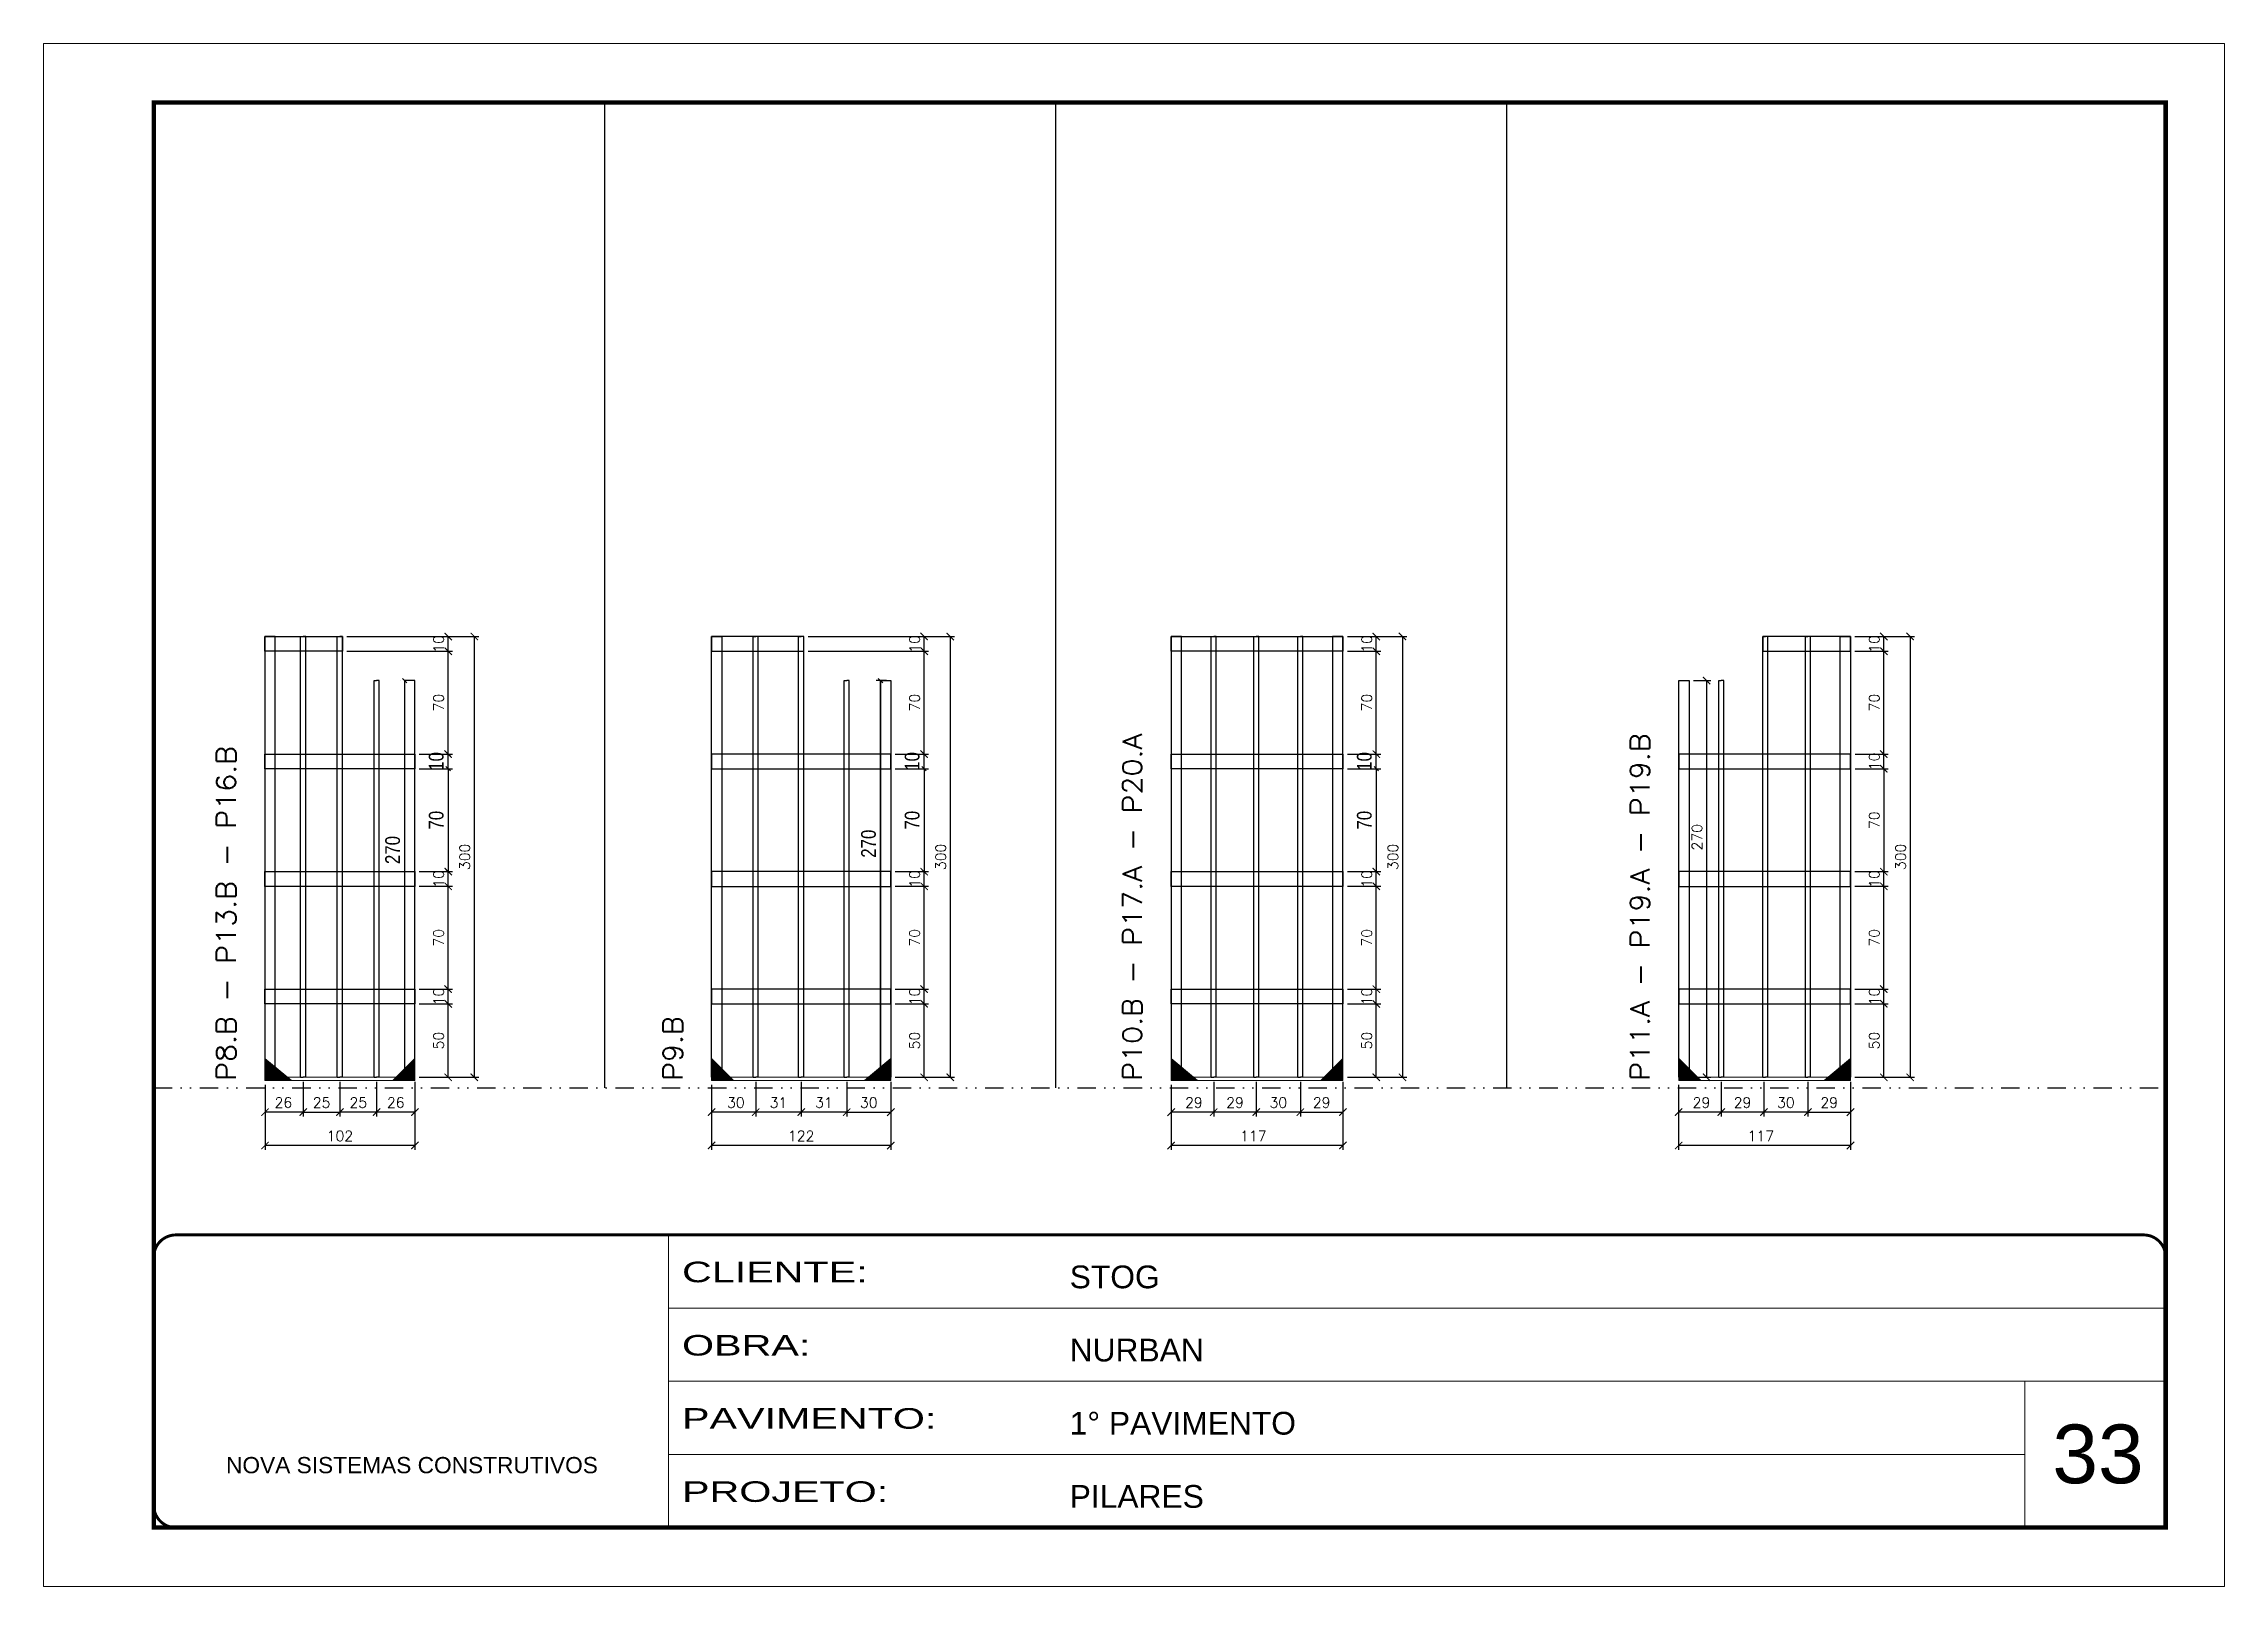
# Model space of a CAD drawing. Header units: millimetres. Extents: x 169816 to 178745, y 96537 to 113647.
# Drawn here: x 169816 to 171301, y 102280 to 103330 of the extents above; entities that cross this region are included whole.
import ezdxf

# ---------------------------------------------------------------- set-up
doc = ezdxf.new("R2010")
doc.units = ezdxf.units.MM
for name, pattern in [('CONTINUO', [0]), ('DASHED', [0.75, 0.5, -0.25]), ('DIVIDE2', [0.625, 0.25, -0.125, 0, -0.125, 0, -0.125]), ('HIDDEN', [0.375, 0.25, -0.125])]:
    doc.linetypes.add(name, pattern=pattern)
for name, color, linetype, lineweight in [('CARIMBO', 255, 'Continuous', 9), ('Folhas', 255, 'Continuous', 9), ('Madeira', 126, 'Continuous', 18), ('Sarr 2.2x7', 40, 'Continuous', 9), ('SARRAFO DE PRESSAO', 251, 'DASHED', 9), ('Texto Seção', 7, 'Continuous', 15)]:
    doc.layers.add(name, color=color, linetype=linetype, lineweight=lineweight)
for name, color, linetype in [('COTA', 241, 'Continuous'), ('Nível', 160, 'Continuous'), ('SARR_2.2x10', 60, 'Continuous'), ('SARR_3.5x7', 81, 'Continuous'), ('SARR_7x7', 40, 'Continuous'), ('Texto Nível', 251, 'Continuous')]:
    doc.layers.add(name, color=color, linetype=linetype)
doc.styles.add('ARIAL', font='arial.ttf')
doc.styles.add('COTA TECNICA', font='techl___.ttf', dxfattribs={"height": 10})
doc.styles.add('REGUA-120', font='ROMANS.shx', dxfattribs={"height": 15})
doc.styles.add('ROMANS', font='romans.shx')
doc.styles.add('Tecnologia', font='')
doc.styles.get('Tecnologia').set_extended_font_data('Forgotten Futurist')
doc.dimstyles.new('Cota Paínel', dxfattribs={"dimtxt": 7, "dimasz": 5, "dimexe": 3, "dimexo": 3, "dimgap": 3, "dimtad": 1, "dimdec": 1, "dimzin": 12, "dimdsep": 46, "dimtxsty": 'ROMANS', "dimblk": 'ARCHTICK', "dimcen": 0, "dimclrd": 4, "dimclre": 4, "dimclrt": 1, "dimadec": 1, "dimazin": 3, "dimtfac": 1, "dimtdec": 1, "dimtmove": 0, "dimatfit": 3, "dimldrblk": 'OBLIQUE', "dimfxl": 1, "dimtolj": 1, "dimtzin": 12, "dimarcsym": 0})
doc.dimstyles.new('PAINEL', dxfattribs={"dimtxt": 10, "dimasz": 3, "dimexe": 3, "dimexo": 3, "dimgap": 3, "dimtad": 1, "dimdec": 1, "dimzin": 12, "dimdsep": 46, "dimtxsty": 'COTA TECNICA', "dimblk1": 'OBLIQUE', "dimblk2": 'OBLIQUE', "dimsah": 1, "dimcen": 0.9, "dimclrd": 4, "dimclre": 4, "dimclrt": 240, "dimadec": 1, "dimazin": 3, "dimtfac": 1, "dimtdec": 1, "dimtmove": 0, "dimatfit": 3, "dimfxl": 1, "dimtolj": 1, "dimtzin": 12, "dimarcsym": 0})

msp = doc.modelspace()

# ---------------------------------------------------------------- texts
at = {"layer": 'CARIMBO', "style": 'ARIAL'}
msp.add_text('33', height=40, dxfattribs=at).set_placement((171183.88, 102350.07))
at = {"layer": 'Texto Seção', "style": 'REGUA-120', "width": 1.1}
for s, p in [('P10.B - P17.A - P20.A', (170563.85, 102623.98)), ('P11.A - P19.A - P19.B', (170909.51, 102623.98)), ('P8.B - P13.B - P16.B', (169946.82, 102623.98)), ('P9.B', (170250.97, 102623.98))]:
    msp.add_text(s, height=13, rotation=90, dxfattribs=at).set_placement(p)

# ---------------------------------------------------------------- blocks, each defined once
blk = doc.blocks.new('9999999999')
at = {"color": 30, "linetype": 'CONTINUO'}
for p, q in [((98564.6, 34230.2), (98564.6, 34429.4)), ((98564.6, 34379.6), (99584, 34379.6)), ((98564.6, 34329.8), (99488, 34329.8)), ((99584, 34329.8), (99488, 34329.8)), ((99488, 34329.8), (99488, 34230.2)), ((98564.6, 34280), (99488, 34280))]:
    blk.add_line(p, q, dxfattribs=at)
at = {"color": 30, "linetype": 'CONTINUO', "const_width": 2}
blk.add_lwpolyline([(99584, 34230.2), (99584, 34414.4, 0.414214), (99569, 34429.4), (98229, 34429.4, 0.414214), (98214, 34414.4), (98214, 34245.2, 0.414214), (98229, 34230.2), (99584, 34230.2)], format="xyb", dxfattribs=at)
at = {"layer": 'Folhas'}
blk.add_lwpolyline([(98139, 34190.2), (99624, 34190.2), (99624, 35240.2), (98139, 35240.2)], close=True, dxfattribs=at)
at = {"layer": 'Folhas', "color": 30, "const_width": 3}
blk.add_lwpolyline([(98214, 34230.2), (99584, 34230.2), (99584, 35200.2), (98214, 35200.2)], close=True, dxfattribs=at)
at = {"color": 7, "linetype": 'Continuous', "ltscale": 5, "style": 'ARIAL'}
for s, height, p in [('STOG', 15.48, (98837.7, 34393.1)), ('NURBAN', 15.48, (98837.7, 34343.3)), ('1° PAVIMENTO', 15.483, (98837.7, 34293.5)), ('NOVA SISTEMAS CONSTRUTIVOS', 11.059, (98263.2, 34267.2)), ('PILARES', 15.48, (98837.7, 34243.7))]:
    blk.add_text(s, height=height, dxfattribs=at).set_placement(p)
at = {"layer": 'Folhas', "color": 7, "style": 'Tecnologia', "width": 1.5}
for s, p in [('CLIENTE:', (98573.7, 34397.2)), ('OBRA:', (98573.7, 34347.3)), ('PAVIMENTO:', (98573.7, 34297.5)), ('PROJETO:', (98573.7, 34247.7))]:
    blk.add_text(s, height=14, dxfattribs=at).set_placement(p)
blk = doc.blocks.new('_ArchTick')
at = {"color": 0, "linetype": 'ByBlock', "const_width": 0.15}
blk.add_lwpolyline([(-0.5, -0.5), (0.5, 0.5)], dxfattribs=at)
blk = doc.blocks.new('*D1303')
at = {"layer": 'COTA', "color": 4, "lineweight": -2, "transparency": 16777216}
for p, q in [((169966.8, 102608.2), (169966.8, 102577)), ((170068.8, 102608.2), (170068.8, 102577)), ((170068.8, 102580), (169966.8, 102580))]:
    blk.add_line(p, q, dxfattribs=at)
at = {"layer": 'Defpoints', "color": 0, "transparency": 16777216}
for p in [(169966.8, 102611.2), (170068.8, 102611.2), (169966.8, 102580)]:
    blk.add_point(p, dxfattribs=at)
at = {"layer": 'COTA', "color": 4, "lineweight": -2, "transparency": 16777216, "xscale": 5, "yscale": 5, "zscale": 5, "rotation": 180}
blk.add_blockref('_ArchTick', (169966.8, 102580), dxfattribs=at)
at = {"layer": 'COTA', "color": 4, "lineweight": -2, "transparency": 16777216, "xscale": 5, "yscale": 5, "zscale": 5}
blk.add_blockref('_ArchTick', (170068.8, 102580), dxfattribs=at)
at = {"layer": 'COTA', "color": 1, "transparency": 16777216, "insert": (170017.8, 102586.5), "char_height": 7, "attachment_point": 5, "style": 'ROMANS'}
blk.add_mtext('\\A1;102', dxfattribs=at)
blk = doc.blocks.new('_Oblique')
at = {"color": 0, "linetype": 'ByBlock', "lineweight": -2}
blk.add_line((-0.5, -0.5), (0.5, 0.5), dxfattribs=at)
blk = doc.blocks.new('*D1304')
at = {"layer": 'COTA', "color": 4, "lineweight": -2, "transparency": 16777216}
for p, q in [((169966.8, 102621.2), (169966.8, 102599.7)), ((169992.8, 102623.4), (169992.8, 102599.7)), ((169992.8, 102602.7), (169966.8, 102602.7))]:
    blk.add_line(p, q, dxfattribs=at)
at = {"layer": 'Defpoints', "color": 0, "transparency": 16777216}
for p in [(169966.8, 102624.2), (169992.8, 102626.4), (169966.8, 102602.7)]:
    blk.add_point(p, dxfattribs=at)
at = {"layer": 'COTA', "color": 4, "lineweight": -2, "transparency": 16777216, "xscale": 5, "yscale": 5, "zscale": 5, "rotation": 180}
blk.add_blockref('_ArchTick', (169966.8, 102602.7), dxfattribs=at)
at = {"layer": 'COTA', "color": 4, "lineweight": -2, "transparency": 16777216, "xscale": 5, "yscale": 5, "zscale": 5}
blk.add_blockref('_ArchTick', (169992.8, 102602.7), dxfattribs=at)
at = {"layer": 'COTA', "color": 1, "transparency": 16777216, "insert": (169979.3, 102609.2), "char_height": 7, "attachment_point": 5, "style": 'ROMANS'}
blk.add_mtext('\\A1;26', dxfattribs=at)
blk = doc.blocks.new('*D1305')
at = {"layer": 'COTA', "color": 4, "lineweight": -2, "transparency": 16777216}
for p, q in [((170042.8, 102623.4), (170042.8, 102599.7)), ((170068.8, 102623.4), (170068.8, 102599.7)), ((170068.8, 102602.7), (170042.8, 102602.7))]:
    blk.add_line(p, q, dxfattribs=at)
at = {"layer": 'Defpoints', "color": 0, "transparency": 16777216}
for p in [(170042.8, 102626.4), (170068.8, 102626.4), (170042.8, 102602.7)]:
    blk.add_point(p, dxfattribs=at)
at = {"layer": 'COTA', "color": 4, "lineweight": -2, "transparency": 16777216, "xscale": 5, "yscale": 5, "zscale": 5, "rotation": 180}
blk.add_blockref('_ArchTick', (170042.8, 102602.7), dxfattribs=at)
at = {"layer": 'COTA', "color": 4, "lineweight": -2, "transparency": 16777216, "xscale": 5, "yscale": 5, "zscale": 5}
blk.add_blockref('_ArchTick', (170068.8, 102602.7), dxfattribs=at)
at = {"layer": 'COTA', "color": 1, "transparency": 16777216, "insert": (170055.8, 102609.2), "char_height": 7, "attachment_point": 5, "style": 'ROMANS'}
blk.add_mtext('\\A1;26', dxfattribs=at)
blk = doc.blocks.new('*D1306')
at = {"layer": 'COTA', "color": 4, "lineweight": -2, "transparency": 16777216}
for p, q in [((170071.8, 102676.4), (170094.5, 102676.4)), ((170091.5, 102626.4), (170091.5, 102676.4)), ((170071.8, 102626.4), (170094.5, 102626.4))]:
    blk.add_line(p, q, dxfattribs=at)
at = {"layer": 'Defpoints', "color": 0, "transparency": 16777216}
for p in [(170068.8, 102676.4), (170091.5, 102676.4), (170068.8, 102626.4)]:
    blk.add_point(p, dxfattribs=at)
at = {"layer": 'COTA', "color": 4, "lineweight": -2, "transparency": 16777216, "xscale": 5, "yscale": 5, "zscale": 5}
for p, rotation in [((170091.5, 102676.4), 90), ((170091.5, 102626.4), 270)]:
    blk.add_blockref('_ArchTick', p, dxfattribs=dict(at, rotation=rotation))
at = {"layer": 'COTA', "color": 1, "transparency": 16777216, "insert": (170085, 102651.4), "char_height": 7, "attachment_point": 5, "rotation": 90, "style": 'ROMANS'}
blk.add_mtext('\\A1;50', dxfattribs=at)
blk = doc.blocks.new('*D1307')
at = {"layer": 'COTA', "color": 4, "lineweight": -2, "transparency": 16777216}
for p, q in [((170017.8, 102623.4), (170017.8, 102599.7)), ((170042.8, 102623.4), (170042.8, 102599.7)), ((170042.8, 102602.7), (170017.8, 102602.7))]:
    blk.add_line(p, q, dxfattribs=at)
at = {"layer": 'Defpoints', "color": 0, "transparency": 16777216}
for p in [(170017.8, 102626.4), (170042.8, 102626.4), (170017.8, 102602.7)]:
    blk.add_point(p, dxfattribs=at)
at = {"layer": 'COTA', "color": 4, "lineweight": -2, "transparency": 16777216, "xscale": 5, "yscale": 5, "zscale": 5, "rotation": 180}
blk.add_blockref('_ArchTick', (170017.8, 102602.7), dxfattribs=at)
at = {"layer": 'COTA', "color": 4, "lineweight": -2, "transparency": 16777216, "xscale": 5, "yscale": 5, "zscale": 5}
blk.add_blockref('_ArchTick', (170042.8, 102602.7), dxfattribs=at)
at = {"layer": 'COTA', "color": 1, "transparency": 16777216, "insert": (170030.3, 102609.2), "char_height": 7, "attachment_point": 5, "style": 'ROMANS'}
blk.add_mtext('\\A1;25', dxfattribs=at)
blk = doc.blocks.new('*D1308')
at = {"layer": 'COTA', "color": 4, "lineweight": -2, "transparency": 16777216}
for p, q in [((170071.8, 102686.4), (170094.5, 102686.4)), ((170071.8, 102676.4), (170094.5, 102676.4)), ((170091.5, 102676.4), (170091.5, 102686.4))]:
    blk.add_line(p, q, dxfattribs=at)
at = {"layer": 'Defpoints', "color": 0, "transparency": 16777216}
for p in [(170068.8, 102686.4), (170068.8, 102676.4), (170091.5, 102686.4)]:
    blk.add_point(p, dxfattribs=at)
at = {"layer": 'COTA', "color": 4, "lineweight": -2, "transparency": 16777216, "xscale": 5, "yscale": 5, "zscale": 5}
for p, rotation in [((170091.5, 102686.4), 90), ((170091.5, 102676.4), 270)]:
    blk.add_blockref('_ArchTick', p, dxfattribs=dict(at, rotation=rotation))
at = {"layer": 'COTA', "color": 1, "transparency": 16777216, "insert": (170085, 102681.4), "char_height": 7, "attachment_point": 5, "rotation": 90, "style": 'ROMANS'}
blk.add_mtext('\\A1;10', dxfattribs=at)
blk = doc.blocks.new('*D1309')
at = {"layer": 'COTA', "color": 4, "lineweight": -2, "transparency": 16777216}
for p, q in [((170071.8, 102756.4), (170094.5, 102756.4)), ((170091.5, 102686.4), (170091.5, 102756.4)), ((170071.8, 102686.4), (170094.5, 102686.4))]:
    blk.add_line(p, q, dxfattribs=at)
at = {"layer": 'Defpoints', "color": 0, "transparency": 16777216}
for p in [(170068.8, 102756.4), (170091.5, 102756.4), (170068.8, 102686.4)]:
    blk.add_point(p, dxfattribs=at)
at = {"layer": 'COTA', "color": 4, "lineweight": -2, "transparency": 16777216, "xscale": 5, "yscale": 5, "zscale": 5}
for p, rotation in [((170091.5, 102756.4), 90), ((170091.5, 102686.4), 270)]:
    blk.add_blockref('_ArchTick', p, dxfattribs=dict(at, rotation=rotation))
at = {"layer": 'COTA', "color": 1, "transparency": 16777216, "insert": (170085, 102721.4), "char_height": 7, "attachment_point": 5, "rotation": 90, "style": 'ROMANS'}
blk.add_mtext('\\A1;70', dxfattribs=at)
blk = doc.blocks.new('*D1310')
at = {"layer": 'COTA', "color": 4, "lineweight": -2, "transparency": 16777216}
for p, q in [((170071.8, 102766.4), (170094.5, 102766.4)), ((170091.5, 102756.4), (170091.5, 102766.4)), ((170071.8, 102756.4), (170094.5, 102756.4))]:
    blk.add_line(p, q, dxfattribs=at)
at = {"layer": 'Defpoints', "color": 0, "transparency": 16777216}
for p in [(170068.8, 102766.4), (170091.5, 102766.4), (170068.8, 102756.4)]:
    blk.add_point(p, dxfattribs=at)
at = {"layer": 'COTA', "color": 4, "lineweight": -2, "transparency": 16777216, "xscale": 5, "yscale": 5, "zscale": 5}
for p, rotation in [((170091.5, 102766.4), 90), ((170091.5, 102756.4), 270)]:
    blk.add_blockref('_ArchTick', p, dxfattribs=dict(at, rotation=rotation))
at = {"layer": 'COTA', "color": 1, "transparency": 16777216, "insert": (170085, 102761.4), "char_height": 7, "attachment_point": 5, "rotation": 90, "style": 'ROMANS'}
blk.add_mtext('\\A1;10', dxfattribs=at)
blk = doc.blocks.new('*D1311')
at = {"layer": 'COTA', "color": 4, "lineweight": -2, "transparency": 16777216}
for p, q in [((170022.5, 102926.4), (170112.3, 102926.4)), ((170109.3, 102926.4), (170109.3, 102626.4)), ((170071.8, 102626.4), (170112.3, 102626.4))]:
    blk.add_line(p, q, dxfattribs=at)
at = {"layer": 'Defpoints', "color": 0, "transparency": 16777216}
for p in [(170019.5, 102926.4), (170068.8, 102626.4), (170109.3, 102626.4)]:
    blk.add_point(p, dxfattribs=at)
at = {"layer": 'COTA', "color": 4, "lineweight": -2, "transparency": 16777216, "xscale": 5, "yscale": 5, "zscale": 5}
for p, rotation in [((170109.3, 102926.4), 90), ((170109.3, 102626.4), 270)]:
    blk.add_blockref('_ArchTick', p, dxfattribs=dict(at, rotation=rotation))
at = {"layer": 'COTA', "color": 1, "transparency": 16777216, "insert": (170102.8, 102776.4), "char_height": 7, "attachment_point": 5, "rotation": 90, "style": 'ROMANS'}
blk.add_mtext('\\A1;300', dxfattribs=at)
blk = doc.blocks.new('*D1312')
at = {"layer": 'COTA', "color": 4, "lineweight": -2, "transparency": 16777216}
for p, q in [((170022.5, 102916.4), (170094.5, 102916.4)), ((170091.5, 102846.4), (170091.5, 102916.4)), ((170071.8, 102846.4), (170094.5, 102846.4))]:
    blk.add_line(p, q, dxfattribs=at)
at = {"layer": 'Defpoints', "color": 0, "transparency": 16777216}
for p in [(170019.5, 102916.4), (170091.5, 102916.4), (170068.8, 102846.4)]:
    blk.add_point(p, dxfattribs=at)
at = {"layer": 'COTA', "color": 4, "lineweight": -2, "transparency": 16777216, "xscale": 5, "yscale": 5, "zscale": 5}
for p, rotation in [((170091.5, 102916.4), 90), ((170091.5, 102846.4), 270)]:
    blk.add_blockref('_ArchTick', p, dxfattribs=dict(at, rotation=rotation))
at = {"layer": 'COTA', "color": 1, "transparency": 16777216, "insert": (170085, 102881.4), "char_height": 7, "attachment_point": 5, "rotation": 90, "style": 'ROMANS'}
blk.add_mtext('\\A1;70', dxfattribs=at)
blk = doc.blocks.new('*D1313')
at = {"layer": 'COTA', "color": 4, "lineweight": -2, "transparency": 16777216}
for p, q in [((170022.5, 102926.4), (170094.5, 102926.4)), ((170091.5, 102916.4), (170091.5, 102926.4)), ((170022.5, 102916.4), (170094.5, 102916.4))]:
    blk.add_line(p, q, dxfattribs=at)
at = {"layer": 'Defpoints', "color": 0, "transparency": 16777216}
for p in [(170019.5, 102926.4), (170091.5, 102926.4), (170019.5, 102916.4)]:
    blk.add_point(p, dxfattribs=at)
at = {"layer": 'COTA', "color": 4, "lineweight": -2, "transparency": 16777216, "xscale": 5, "yscale": 5, "zscale": 5}
for p, rotation in [((170091.5, 102926.4), 90), ((170091.5, 102916.4), 270)]:
    blk.add_blockref('_ArchTick', p, dxfattribs=dict(at, rotation=rotation))
at = {"layer": 'COTA', "color": 1, "transparency": 16777216, "insert": (170085, 102921.4), "char_height": 7, "attachment_point": 5, "rotation": 90, "style": 'ROMANS'}
blk.add_mtext('\\A1;10', dxfattribs=at)
blk = doc.blocks.new('*D1314')
at = {"layer": 'COTA', "color": 4, "lineweight": -2, "transparency": 16777216}
for p, q in [((170071.8, 102846.4), (170094.5, 102846.4)), ((170071.8, 102836.4), (170094.5, 102836.4)), ((170091.5, 102836.4), (170091.5, 102846.4))]:
    blk.add_line(p, q, dxfattribs=at)
at = {"layer": 'Defpoints', "color": 0, "transparency": 16777216}
for p in [(170068.8, 102846.4), (170068.8, 102836.4), (170091.5, 102846.4)]:
    blk.add_point(p, dxfattribs=at)
at = {"layer": 'COTA', "color": 4, "lineweight": -2, "transparency": 16777216, "xscale": 3, "yscale": 3, "zscale": 3}
for p, rotation in [((170091.5, 102846.4), 90), ((170091.5, 102836.4), 270)]:
    blk.add_blockref('_Oblique', p, dxfattribs=dict(at, rotation=rotation))
at = {"layer": 'COTA', "color": 240, "transparency": 16777216, "insert": (170083.4, 102841.4), "char_height": 10, "attachment_point": 5, "rotation": 90, "style": 'COTA TECNICA'}
blk.add_mtext('\\A1;10', dxfattribs=at)
blk = doc.blocks.new('*D1315')
at = {"layer": 'COTA', "color": 4, "lineweight": -2, "transparency": 16777216}
for p, q in [((170071.8, 102836.4), (170094.5, 102836.4)), ((170091.5, 102836.4), (170091.5, 102766.4)), ((170071.8, 102766.4), (170094.5, 102766.4))]:
    blk.add_line(p, q, dxfattribs=at)
at = {"layer": 'Defpoints', "color": 0, "transparency": 16777216}
for p in [(170068.8, 102836.4), (170068.8, 102766.4), (170091.5, 102766.4)]:
    blk.add_point(p, dxfattribs=at)
at = {"layer": 'COTA', "color": 4, "lineweight": -2, "transparency": 16777216, "xscale": 3, "yscale": 3, "zscale": 3}
for p, rotation in [((170091.5, 102836.4), 90), ((170091.5, 102766.4), 270)]:
    blk.add_blockref('_Oblique', p, dxfattribs=dict(at, rotation=rotation))
at = {"layer": 'COTA', "color": 240, "transparency": 16777216, "insert": (170083.4, 102801.4), "char_height": 10, "attachment_point": 5, "rotation": 90, "style": 'COTA TECNICA'}
blk.add_mtext('\\A1;70', dxfattribs=at)
blk = doc.blocks.new('*D1316')
at = {"layer": 'COTA', "color": 4, "lineweight": -2, "transparency": 16777216}
for p, q in [((169992.8, 102623.4), (169992.8, 102599.7)), ((170017.8, 102623.4), (170017.8, 102599.7)), ((169992.8, 102602.7), (170017.8, 102602.7))]:
    blk.add_line(p, q, dxfattribs=at)
at = {"layer": 'Defpoints', "color": 0, "transparency": 16777216}
for p in [(169992.8, 102626.4), (170017.8, 102626.4), (170017.8, 102602.7)]:
    blk.add_point(p, dxfattribs=at)
at = {"layer": 'COTA', "color": 4, "lineweight": -2, "transparency": 16777216, "xscale": 5, "yscale": 5, "zscale": 5, "rotation": 180}
blk.add_blockref('_ArchTick', (169992.8, 102602.7), dxfattribs=at)
at = {"layer": 'COTA', "color": 4, "lineweight": -2, "transparency": 16777216, "xscale": 5, "yscale": 5, "zscale": 5}
blk.add_blockref('_ArchTick', (170017.8, 102602.7), dxfattribs=at)
at = {"layer": 'COTA', "color": 1, "transparency": 16777216, "insert": (170005.3, 102609.2), "char_height": 7, "attachment_point": 5, "style": 'ROMANS'}
blk.add_mtext('\\A1;25', dxfattribs=at)
blk = doc.blocks.new('*D1317')
at = {"layer": 'COTA', "color": 4, "lineweight": -2, "transparency": 16777216}
for p, q in [((170058.8, 102896.4), (170058.8, 102896.4)), ((170061.8, 102896.4), (170061.8, 102626.4)), ((170058.8, 102626.4), (170058.8, 102626.4))]:
    blk.add_line(p, q, dxfattribs=at)
at = {"layer": 'Defpoints', "color": 0, "transparency": 16777216}
for p in [(170061.8, 102896.4), (170061.8, 102626.4), (170061.8, 102626.4)]:
    blk.add_point(p, dxfattribs=at)
at = {"layer": 'COTA', "color": 4, "lineweight": -2, "transparency": 16777216, "xscale": 3, "yscale": 3, "zscale": 3}
for p, rotation in [((170061.8, 102896.4), 90), ((170061.8, 102626.4), 270)]:
    blk.add_blockref('_Oblique', p, dxfattribs=dict(at, rotation=rotation))
at = {"layer": 'COTA', "color": 240, "transparency": 16777216, "insert": (170053.7, 102781.1), "char_height": 10, "attachment_point": 5, "rotation": 90, "style": 'COTA TECNICA'}
blk.add_mtext('\\A1;270', dxfattribs=at)
blk = doc.blocks.new('*D1320')
at = {"layer": 'COTA', "color": 4, "lineweight": -2, "transparency": 16777216}
for p, q in [((170270.9, 102608.2), (170270.9, 102577)), ((170392.9, 102608.2), (170392.9, 102577)), ((170392.9, 102580), (170270.9, 102580))]:
    blk.add_line(p, q, dxfattribs=at)
at = {"layer": 'Defpoints', "color": 0, "transparency": 16777216}
for p in [(170270.9, 102611.2), (170392.9, 102611.2), (170270.9, 102580)]:
    blk.add_point(p, dxfattribs=at)
at = {"layer": 'COTA', "color": 4, "lineweight": -2, "transparency": 16777216, "xscale": 5, "yscale": 5, "zscale": 5, "rotation": 180}
blk.add_blockref('_ArchTick', (170270.9, 102580), dxfattribs=at)
at = {"layer": 'COTA', "color": 4, "lineweight": -2, "transparency": 16777216, "xscale": 5, "yscale": 5, "zscale": 5}
blk.add_blockref('_ArchTick', (170392.9, 102580), dxfattribs=at)
at = {"layer": 'COTA', "color": 1, "transparency": 16777216, "insert": (170331.9, 102586.5), "char_height": 7, "attachment_point": 5, "style": 'ROMANS'}
blk.add_mtext('\\A1;122', dxfattribs=at)
blk = doc.blocks.new('*D1321')
at = {"layer": 'COTA', "color": 4, "lineweight": -2, "transparency": 16777216}
for p, q in [((170362.9, 102623.4), (170362.9, 102599.7)), ((170392.9, 102623.4), (170392.9, 102599.7)), ((170362.9, 102602.7), (170392.9, 102602.7))]:
    blk.add_line(p, q, dxfattribs=at)
at = {"layer": 'Defpoints', "color": 0, "transparency": 16777216}
for p in [(170362.9, 102626.4), (170392.9, 102626.4), (170392.9, 102602.7)]:
    blk.add_point(p, dxfattribs=at)
at = {"layer": 'COTA', "color": 4, "lineweight": -2, "transparency": 16777216, "xscale": 5, "yscale": 5, "zscale": 5, "rotation": 180}
blk.add_blockref('_ArchTick', (170362.9, 102602.7), dxfattribs=at)
at = {"layer": 'COTA', "color": 4, "lineweight": -2, "transparency": 16777216, "xscale": 5, "yscale": 5, "zscale": 5}
blk.add_blockref('_ArchTick', (170392.9, 102602.7), dxfattribs=at)
at = {"layer": 'COTA', "color": 1, "transparency": 16777216, "insert": (170377.9, 102609.2), "char_height": 7, "attachment_point": 5, "style": 'ROMANS'}
blk.add_mtext('\\A1;30', dxfattribs=at)
blk = doc.blocks.new('*D1322')
at = {"layer": 'COTA', "color": 4, "lineweight": -2, "transparency": 16777216}
for p, q in [((170270.9, 102621.2), (170270.9, 102599.7)), ((170300.9, 102623.4), (170300.9, 102599.7)), ((170300.9, 102602.7), (170270.9, 102602.7))]:
    blk.add_line(p, q, dxfattribs=at)
at = {"layer": 'Defpoints', "color": 0, "transparency": 16777216}
for p in [(170270.9, 102624.2), (170300.9, 102626.4), (170270.9, 102602.7)]:
    blk.add_point(p, dxfattribs=at)
at = {"layer": 'COTA', "color": 4, "lineweight": -2, "transparency": 16777216, "xscale": 5, "yscale": 5, "zscale": 5, "rotation": 180}
blk.add_blockref('_ArchTick', (170270.9, 102602.7), dxfattribs=at)
at = {"layer": 'COTA', "color": 4, "lineweight": -2, "transparency": 16777216, "xscale": 5, "yscale": 5, "zscale": 5}
blk.add_blockref('_ArchTick', (170300.9, 102602.7), dxfattribs=at)
at = {"layer": 'COTA', "color": 1, "transparency": 16777216, "insert": (170287.4, 102609.2), "char_height": 7, "attachment_point": 5, "style": 'ROMANS'}
blk.add_mtext('\\A1;30', dxfattribs=at)
blk = doc.blocks.new('*D1323')
at = {"layer": 'COTA', "color": 4, "lineweight": -2, "transparency": 16777216}
for p, q in [((170331.9, 102623.4), (170331.9, 102599.7)), ((170362.9, 102623.4), (170362.9, 102599.7)), ((170362.9, 102602.7), (170331.9, 102602.7))]:
    blk.add_line(p, q, dxfattribs=at)
at = {"layer": 'Defpoints', "color": 0, "transparency": 16777216}
for p in [(170331.9, 102626.4), (170362.9, 102626.4), (170331.9, 102602.7)]:
    blk.add_point(p, dxfattribs=at)
at = {"layer": 'COTA', "color": 4, "lineweight": -2, "transparency": 16777216, "xscale": 5, "yscale": 5, "zscale": 5, "rotation": 180}
blk.add_blockref('_ArchTick', (170331.9, 102602.7), dxfattribs=at)
at = {"layer": 'COTA', "color": 4, "lineweight": -2, "transparency": 16777216, "xscale": 5, "yscale": 5, "zscale": 5}
blk.add_blockref('_ArchTick', (170362.9, 102602.7), dxfattribs=at)
at = {"layer": 'COTA', "color": 1, "transparency": 16777216, "insert": (170347.4, 102609.2), "char_height": 7, "attachment_point": 5, "style": 'ROMANS'}
blk.add_mtext('\\A1;31', dxfattribs=at)
blk = doc.blocks.new('*D1324')
at = {"layer": 'COTA', "color": 4, "lineweight": -2, "transparency": 16777216}
for p, q in [((170395.9, 102676.4), (170418.6, 102676.4)), ((170415.6, 102626.4), (170415.6, 102676.4)), ((170395.9, 102626.4), (170418.6, 102626.4))]:
    blk.add_line(p, q, dxfattribs=at)
at = {"layer": 'Defpoints', "color": 0, "transparency": 16777216}
for p in [(170392.9, 102676.4), (170415.6, 102676.4), (170392.9, 102626.4)]:
    blk.add_point(p, dxfattribs=at)
at = {"layer": 'COTA', "color": 4, "lineweight": -2, "transparency": 16777216, "xscale": 5, "yscale": 5, "zscale": 5}
for p, rotation in [((170415.6, 102676.4), 90), ((170415.6, 102626.4), 270)]:
    blk.add_blockref('_ArchTick', p, dxfattribs=dict(at, rotation=rotation))
at = {"layer": 'COTA', "color": 1, "transparency": 16777216, "insert": (170409.1, 102651.4), "char_height": 7, "attachment_point": 5, "rotation": 90, "style": 'ROMANS'}
blk.add_mtext('\\A1;50', dxfattribs=at)
blk = doc.blocks.new('*D1325')
at = {"layer": 'COTA', "color": 4, "lineweight": -2, "transparency": 16777216}
for p, q in [((170300.9, 102623.4), (170300.9, 102599.7)), ((170331.9, 102623.4), (170331.9, 102599.7)), ((170331.9, 102602.7), (170300.9, 102602.7))]:
    blk.add_line(p, q, dxfattribs=at)
at = {"layer": 'Defpoints', "color": 0, "transparency": 16777216}
for p in [(170300.9, 102626.4), (170331.9, 102626.4), (170300.9, 102602.7)]:
    blk.add_point(p, dxfattribs=at)
at = {"layer": 'COTA', "color": 4, "lineweight": -2, "transparency": 16777216, "xscale": 5, "yscale": 5, "zscale": 5, "rotation": 180}
blk.add_blockref('_ArchTick', (170300.9, 102602.7), dxfattribs=at)
at = {"layer": 'COTA', "color": 4, "lineweight": -2, "transparency": 16777216, "xscale": 5, "yscale": 5, "zscale": 5}
blk.add_blockref('_ArchTick', (170331.9, 102602.7), dxfattribs=at)
at = {"layer": 'COTA', "color": 1, "transparency": 16777216, "insert": (170316.4, 102609.2), "char_height": 7, "attachment_point": 5, "style": 'ROMANS'}
blk.add_mtext('\\A1;31', dxfattribs=at)
blk = doc.blocks.new('*D1326')
at = {"layer": 'COTA', "color": 4, "lineweight": -2, "transparency": 16777216}
for p, q in [((170395.9, 102686.4), (170418.6, 102686.4)), ((170395.9, 102676.4), (170418.6, 102676.4)), ((170415.6, 102676.4), (170415.6, 102686.4))]:
    blk.add_line(p, q, dxfattribs=at)
at = {"layer": 'Defpoints', "color": 0, "transparency": 16777216}
for p in [(170392.9, 102686.4), (170392.9, 102676.4), (170415.6, 102686.4)]:
    blk.add_point(p, dxfattribs=at)
at = {"layer": 'COTA', "color": 4, "lineweight": -2, "transparency": 16777216, "xscale": 5, "yscale": 5, "zscale": 5}
for p, rotation in [((170415.6, 102686.4), 90), ((170415.6, 102676.4), 270)]:
    blk.add_blockref('_ArchTick', p, dxfattribs=dict(at, rotation=rotation))
at = {"layer": 'COTA', "color": 1, "transparency": 16777216, "insert": (170409.1, 102681.4), "char_height": 7, "attachment_point": 5, "rotation": 90, "style": 'ROMANS'}
blk.add_mtext('\\A1;10', dxfattribs=at)
blk = doc.blocks.new('*D1327')
at = {"layer": 'COTA', "color": 4, "lineweight": -2, "transparency": 16777216}
for p, q in [((170395.9, 102756.4), (170418.6, 102756.4)), ((170415.6, 102686.4), (170415.6, 102756.4)), ((170395.9, 102686.4), (170418.6, 102686.4))]:
    blk.add_line(p, q, dxfattribs=at)
at = {"layer": 'Defpoints', "color": 0, "transparency": 16777216}
for p in [(170392.9, 102756.4), (170415.6, 102756.4), (170392.9, 102686.4)]:
    blk.add_point(p, dxfattribs=at)
at = {"layer": 'COTA', "color": 4, "lineweight": -2, "transparency": 16777216, "xscale": 5, "yscale": 5, "zscale": 5}
for p, rotation in [((170415.6, 102756.4), 90), ((170415.6, 102686.4), 270)]:
    blk.add_blockref('_ArchTick', p, dxfattribs=dict(at, rotation=rotation))
at = {"layer": 'COTA', "color": 1, "transparency": 16777216, "insert": (170409.1, 102721.4), "char_height": 7, "attachment_point": 5, "rotation": 90, "style": 'ROMANS'}
blk.add_mtext('\\A1;70', dxfattribs=at)
blk = doc.blocks.new('*D1328')
at = {"layer": 'COTA', "color": 4, "lineweight": -2, "transparency": 16777216}
for p, q in [((170395.9, 102766.4), (170418.6, 102766.4)), ((170415.6, 102756.4), (170415.6, 102766.4)), ((170395.9, 102756.4), (170418.6, 102756.4))]:
    blk.add_line(p, q, dxfattribs=at)
at = {"layer": 'Defpoints', "color": 0, "transparency": 16777216}
for p in [(170392.9, 102766.4), (170415.6, 102766.4), (170392.9, 102756.4)]:
    blk.add_point(p, dxfattribs=at)
at = {"layer": 'COTA', "color": 4, "lineweight": -2, "transparency": 16777216, "xscale": 5, "yscale": 5, "zscale": 5}
for p, rotation in [((170415.6, 102766.4), 90), ((170415.6, 102756.4), 270)]:
    blk.add_blockref('_ArchTick', p, dxfattribs=dict(at, rotation=rotation))
at = {"layer": 'COTA', "color": 1, "transparency": 16777216, "insert": (170409.1, 102761.4), "char_height": 7, "attachment_point": 5, "rotation": 90, "style": 'ROMANS'}
blk.add_mtext('\\A1;10', dxfattribs=at)
blk = doc.blocks.new('*D1329')
at = {"layer": 'COTA', "color": 4, "lineweight": -2, "transparency": 16777216}
for p, q in [((170395.9, 102926.4), (170436.4, 102926.4)), ((170433.4, 102926.4), (170433.4, 102626.4)), ((170395.9, 102626.4), (170436.4, 102626.4))]:
    blk.add_line(p, q, dxfattribs=at)
at = {"layer": 'Defpoints', "color": 0, "transparency": 16777216}
for p in [(170392.9, 102926.4), (170392.9, 102626.4), (170433.4, 102626.4)]:
    blk.add_point(p, dxfattribs=at)
at = {"layer": 'COTA', "color": 4, "lineweight": -2, "transparency": 16777216, "xscale": 5, "yscale": 5, "zscale": 5}
for p, rotation in [((170433.4, 102926.4), 90), ((170433.4, 102626.4), 270)]:
    blk.add_blockref('_ArchTick', p, dxfattribs=dict(at, rotation=rotation))
at = {"layer": 'COTA', "color": 1, "transparency": 16777216, "insert": (170426.9, 102776.4), "char_height": 7, "attachment_point": 5, "rotation": 90, "style": 'ROMANS'}
blk.add_mtext('\\A1;300', dxfattribs=at)
blk = doc.blocks.new('*D1330')
at = {"layer": 'COTA', "color": 4, "lineweight": -2, "transparency": 16777216}
for p, q in [((170336.7, 102916.4), (170418.6, 102916.4)), ((170415.6, 102846.4), (170415.6, 102916.4)), ((170395.9, 102846.4), (170418.6, 102846.4))]:
    blk.add_line(p, q, dxfattribs=at)
at = {"layer": 'Defpoints', "color": 0, "transparency": 16777216}
for p in [(170333.7, 102916.4), (170415.6, 102916.4), (170392.9, 102846.4)]:
    blk.add_point(p, dxfattribs=at)
at = {"layer": 'COTA', "color": 4, "lineweight": -2, "transparency": 16777216, "xscale": 5, "yscale": 5, "zscale": 5}
for p, rotation in [((170415.6, 102916.4), 90), ((170415.6, 102846.4), 270)]:
    blk.add_blockref('_ArchTick', p, dxfattribs=dict(at, rotation=rotation))
at = {"layer": 'COTA', "color": 1, "transparency": 16777216, "insert": (170409.1, 102881.4), "char_height": 7, "attachment_point": 5, "rotation": 90, "style": 'ROMANS'}
blk.add_mtext('\\A1;70', dxfattribs=at)
blk = doc.blocks.new('*D1331')
at = {"layer": 'COTA', "color": 4, "lineweight": -2, "transparency": 16777216}
for p, q in [((170336.7, 102926.4), (170418.6, 102926.4)), ((170415.6, 102916.4), (170415.6, 102926.4)), ((170336.7, 102916.4), (170418.6, 102916.4))]:
    blk.add_line(p, q, dxfattribs=at)
at = {"layer": 'Defpoints', "color": 0, "transparency": 16777216}
for p in [(170333.7, 102926.4), (170415.6, 102926.4), (170333.7, 102916.4)]:
    blk.add_point(p, dxfattribs=at)
at = {"layer": 'COTA', "color": 4, "lineweight": -2, "transparency": 16777216, "xscale": 5, "yscale": 5, "zscale": 5}
for p, rotation in [((170415.6, 102926.4), 90), ((170415.6, 102916.4), 270)]:
    blk.add_blockref('_ArchTick', p, dxfattribs=dict(at, rotation=rotation))
at = {"layer": 'COTA', "color": 1, "transparency": 16777216, "insert": (170409.1, 102921.4), "char_height": 7, "attachment_point": 5, "rotation": 90, "style": 'ROMANS'}
blk.add_mtext('\\A1;10', dxfattribs=at)
blk = doc.blocks.new('*D1318')
at = {"layer": 'COTA', "color": 4, "lineweight": -2, "transparency": 16777216}
for p, q in [((170395.9, 102846.4), (170418.6, 102846.4)), ((170395.9, 102836.4), (170418.6, 102836.4)), ((170415.6, 102836.4), (170415.6, 102846.4))]:
    blk.add_line(p, q, dxfattribs=at)
at = {"layer": 'Defpoints', "color": 0, "transparency": 16777216}
for p in [(170392.9, 102846.4), (170392.9, 102836.4), (170415.6, 102846.4)]:
    blk.add_point(p, dxfattribs=at)
at = {"layer": 'COTA', "color": 4, "lineweight": -2, "transparency": 16777216, "xscale": 3, "yscale": 3, "zscale": 3}
for p, rotation in [((170415.6, 102846.4), 90), ((170415.6, 102836.4), 270)]:
    blk.add_blockref('_Oblique', p, dxfattribs=dict(at, rotation=rotation))
at = {"layer": 'COTA', "color": 240, "transparency": 16777216, "insert": (170407.5, 102841.4), "char_height": 10, "attachment_point": 5, "rotation": 90, "style": 'COTA TECNICA'}
blk.add_mtext('\\A1;10', dxfattribs=at)
blk = doc.blocks.new('*D1319')
at = {"layer": 'COTA', "color": 4, "lineweight": -2, "transparency": 16777216}
for p, q in [((170395.9, 102836.4), (170418.6, 102836.4)), ((170415.6, 102836.4), (170415.6, 102766.4)), ((170395.9, 102766.4), (170418.6, 102766.4))]:
    blk.add_line(p, q, dxfattribs=at)
at = {"layer": 'Defpoints', "color": 0, "transparency": 16777216}
for p in [(170392.9, 102836.4), (170392.9, 102766.4), (170415.6, 102766.4)]:
    blk.add_point(p, dxfattribs=at)
at = {"layer": 'COTA', "color": 4, "lineweight": -2, "transparency": 16777216, "xscale": 3, "yscale": 3, "zscale": 3}
for p, rotation in [((170415.6, 102836.4), 90), ((170415.6, 102766.4), 270)]:
    blk.add_blockref('_Oblique', p, dxfattribs=dict(at, rotation=rotation))
at = {"layer": 'COTA', "color": 240, "transparency": 16777216, "insert": (170407.5, 102801.4), "char_height": 10, "attachment_point": 5, "rotation": 90, "style": 'COTA TECNICA'}
blk.add_mtext('\\A1;70', dxfattribs=at)
blk = doc.blocks.new('*D1332')
at = {"layer": 'COTA', "color": 4, "lineweight": -2, "transparency": 16777216}
for p, q in [((170389.9, 102896.4), (170382.9, 102896.4)), ((170385.9, 102896.4), (170385.9, 102626.4)), ((170389.9, 102626.4), (170382.9, 102626.4))]:
    blk.add_line(p, q, dxfattribs=at)
at = {"layer": 'Defpoints', "color": 0, "transparency": 16777216}
for p in [(170392.9, 102896.4), (170385.9, 102626.4), (170392.9, 102626.4)]:
    blk.add_point(p, dxfattribs=at)
at = {"layer": 'COTA', "color": 4, "lineweight": -2, "transparency": 16777216, "xscale": 3, "yscale": 3, "zscale": 3}
for p, rotation in [((170385.9, 102896.4), 90), ((170385.9, 102626.4), 270)]:
    blk.add_blockref('_Oblique', p, dxfattribs=dict(at, rotation=rotation))
at = {"layer": 'COTA', "color": 240, "transparency": 16777216, "insert": (170377.8, 102785.4), "char_height": 10, "attachment_point": 5, "rotation": 90, "style": 'COTA TECNICA'}
blk.add_mtext('\\A1;270', dxfattribs=at)
blk = doc.blocks.new('*D1334')
at = {"layer": 'COTA', "color": 4, "lineweight": -2, "transparency": 16777216}
for p, q in [((170583.8, 102608.2), (170583.8, 102577)), ((170700.8, 102608.2), (170700.8, 102577)), ((170700.8, 102580), (170583.8, 102580))]:
    blk.add_line(p, q, dxfattribs=at)
at = {"layer": 'Defpoints', "color": 0, "transparency": 16777216}
for p in [(170583.8, 102611.2), (170700.8, 102611.2), (170583.8, 102580)]:
    blk.add_point(p, dxfattribs=at)
at = {"layer": 'COTA', "color": 4, "lineweight": -2, "transparency": 16777216, "xscale": 5, "yscale": 5, "zscale": 5, "rotation": 180}
blk.add_blockref('_ArchTick', (170583.8, 102580), dxfattribs=at)
at = {"layer": 'COTA', "color": 4, "lineweight": -2, "transparency": 16777216, "xscale": 5, "yscale": 5, "zscale": 5}
blk.add_blockref('_ArchTick', (170700.8, 102580), dxfattribs=at)
at = {"layer": 'COTA', "color": 1, "transparency": 16777216, "insert": (170639.8, 102586.5), "char_height": 7, "attachment_point": 5, "style": 'ROMANS'}
blk.add_mtext('\\A1;117', dxfattribs=at)
blk = doc.blocks.new('*D1335')
at = {"layer": 'COTA', "color": 4, "lineweight": -2, "transparency": 16777216}
for p, q in [((170671.8, 102623.4), (170671.8, 102599.7)), ((170700.8, 102623.4), (170700.8, 102599.7)), ((170671.8, 102602.7), (170700.8, 102602.7))]:
    blk.add_line(p, q, dxfattribs=at)
at = {"layer": 'Defpoints', "color": 0, "transparency": 16777216}
for p in [(170671.8, 102626.4), (170700.8, 102626.4), (170700.8, 102602.7)]:
    blk.add_point(p, dxfattribs=at)
at = {"layer": 'COTA', "color": 4, "lineweight": -2, "transparency": 16777216, "xscale": 5, "yscale": 5, "zscale": 5, "rotation": 180}
blk.add_blockref('_ArchTick', (170671.8, 102602.7), dxfattribs=at)
at = {"layer": 'COTA', "color": 4, "lineweight": -2, "transparency": 16777216, "xscale": 5, "yscale": 5, "zscale": 5}
blk.add_blockref('_ArchTick', (170700.8, 102602.7), dxfattribs=at)
at = {"layer": 'COTA', "color": 1, "transparency": 16777216, "insert": (170686.3, 102609.2), "char_height": 7, "attachment_point": 5, "style": 'ROMANS'}
blk.add_mtext('\\A1;29', dxfattribs=at)
blk = doc.blocks.new('*D1336')
at = {"layer": 'COTA', "color": 4, "lineweight": -2, "transparency": 16777216}
for p, q in [((170583.8, 102621.2), (170583.8, 102599.7)), ((170612.8, 102623.4), (170612.8, 102599.7)), ((170612.8, 102602.7), (170583.8, 102602.7))]:
    blk.add_line(p, q, dxfattribs=at)
at = {"layer": 'Defpoints', "color": 0, "transparency": 16777216}
for p in [(170583.8, 102624.2), (170612.8, 102626.4), (170583.8, 102602.7)]:
    blk.add_point(p, dxfattribs=at)
at = {"layer": 'COTA', "color": 4, "lineweight": -2, "transparency": 16777216, "xscale": 5, "yscale": 5, "zscale": 5, "rotation": 180}
blk.add_blockref('_ArchTick', (170583.8, 102602.7), dxfattribs=at)
at = {"layer": 'COTA', "color": 4, "lineweight": -2, "transparency": 16777216, "xscale": 5, "yscale": 5, "zscale": 5}
blk.add_blockref('_ArchTick', (170612.8, 102602.7), dxfattribs=at)
at = {"layer": 'COTA', "color": 1, "transparency": 16777216, "insert": (170599.3, 102609.2), "char_height": 7, "attachment_point": 5, "style": 'ROMANS'}
blk.add_mtext('\\A1;29', dxfattribs=at)
blk = doc.blocks.new('*D1337')
at = {"layer": 'COTA', "color": 4, "lineweight": -2, "transparency": 16777216}
for p, q in [((170641.8, 102623.4), (170641.8, 102599.7)), ((170671.8, 102623.4), (170671.8, 102599.7)), ((170671.8, 102602.7), (170641.8, 102602.7))]:
    blk.add_line(p, q, dxfattribs=at)
at = {"layer": 'Defpoints', "color": 0, "transparency": 16777216}
for p in [(170641.8, 102626.4), (170671.8, 102626.4), (170641.8, 102602.7)]:
    blk.add_point(p, dxfattribs=at)
at = {"layer": 'COTA', "color": 4, "lineweight": -2, "transparency": 16777216, "xscale": 5, "yscale": 5, "zscale": 5, "rotation": 180}
blk.add_blockref('_ArchTick', (170641.8, 102602.7), dxfattribs=at)
at = {"layer": 'COTA', "color": 4, "lineweight": -2, "transparency": 16777216, "xscale": 5, "yscale": 5, "zscale": 5}
blk.add_blockref('_ArchTick', (170671.8, 102602.7), dxfattribs=at)
at = {"layer": 'COTA', "color": 1, "transparency": 16777216, "insert": (170656.8, 102609.2), "char_height": 7, "attachment_point": 5, "style": 'ROMANS'}
blk.add_mtext('\\A1;30', dxfattribs=at)
blk = doc.blocks.new('*D1338')
at = {"layer": 'COTA', "color": 4, "lineweight": -2, "transparency": 16777216}
for p, q in [((170703.8, 102676.4), (170726.5, 102676.4)), ((170723.5, 102626.4), (170723.5, 102676.4)), ((170703.8, 102626.4), (170726.5, 102626.4))]:
    blk.add_line(p, q, dxfattribs=at)
at = {"layer": 'Defpoints', "color": 0, "transparency": 16777216}
for p in [(170700.8, 102676.4), (170723.5, 102676.4), (170700.8, 102626.4)]:
    blk.add_point(p, dxfattribs=at)
at = {"layer": 'COTA', "color": 4, "lineweight": -2, "transparency": 16777216, "xscale": 5, "yscale": 5, "zscale": 5}
for p, rotation in [((170723.5, 102676.4), 90), ((170723.5, 102626.4), 270)]:
    blk.add_blockref('_ArchTick', p, dxfattribs=dict(at, rotation=rotation))
at = {"layer": 'COTA', "color": 1, "transparency": 16777216, "insert": (170717, 102651.4), "char_height": 7, "attachment_point": 5, "rotation": 90, "style": 'ROMANS'}
blk.add_mtext('\\A1;50', dxfattribs=at)
blk = doc.blocks.new('*D1339')
at = {"layer": 'COTA', "color": 4, "lineweight": -2, "transparency": 16777216}
for p, q in [((170612.8, 102623.4), (170612.8, 102599.7)), ((170641.8, 102623.4), (170641.8, 102599.7)), ((170641.8, 102602.7), (170612.8, 102602.7))]:
    blk.add_line(p, q, dxfattribs=at)
at = {"layer": 'Defpoints', "color": 0, "transparency": 16777216}
for p in [(170612.8, 102626.4), (170641.8, 102626.4), (170612.8, 102602.7)]:
    blk.add_point(p, dxfattribs=at)
at = {"layer": 'COTA', "color": 4, "lineweight": -2, "transparency": 16777216, "xscale": 5, "yscale": 5, "zscale": 5, "rotation": 180}
blk.add_blockref('_ArchTick', (170612.8, 102602.7), dxfattribs=at)
at = {"layer": 'COTA', "color": 4, "lineweight": -2, "transparency": 16777216, "xscale": 5, "yscale": 5, "zscale": 5}
blk.add_blockref('_ArchTick', (170641.8, 102602.7), dxfattribs=at)
at = {"layer": 'COTA', "color": 1, "transparency": 16777216, "insert": (170627.3, 102609.2), "char_height": 7, "attachment_point": 5, "style": 'ROMANS'}
blk.add_mtext('\\A1;29', dxfattribs=at)
blk = doc.blocks.new('*D1340')
at = {"layer": 'COTA', "color": 4, "lineweight": -2, "transparency": 16777216}
for p, q in [((170703.8, 102686.4), (170726.5, 102686.4)), ((170703.8, 102676.4), (170726.5, 102676.4)), ((170723.5, 102676.4), (170723.5, 102686.4))]:
    blk.add_line(p, q, dxfattribs=at)
at = {"layer": 'Defpoints', "color": 0, "transparency": 16777216}
for p in [(170700.8, 102686.4), (170700.8, 102676.4), (170723.5, 102686.4)]:
    blk.add_point(p, dxfattribs=at)
at = {"layer": 'COTA', "color": 4, "lineweight": -2, "transparency": 16777216, "xscale": 5, "yscale": 5, "zscale": 5}
for p, rotation in [((170723.5, 102686.4), 90), ((170723.5, 102676.4), 270)]:
    blk.add_blockref('_ArchTick', p, dxfattribs=dict(at, rotation=rotation))
at = {"layer": 'COTA', "color": 1, "transparency": 16777216, "insert": (170717, 102681.4), "char_height": 7, "attachment_point": 5, "rotation": 90, "style": 'ROMANS'}
blk.add_mtext('\\A1;10', dxfattribs=at)
blk = doc.blocks.new('*D1341')
at = {"layer": 'COTA', "color": 4, "lineweight": -2, "transparency": 16777216}
for p, q in [((170703.8, 102756.4), (170726.5, 102756.4)), ((170723.5, 102686.4), (170723.5, 102756.4)), ((170703.8, 102686.4), (170726.5, 102686.4))]:
    blk.add_line(p, q, dxfattribs=at)
at = {"layer": 'Defpoints', "color": 0, "transparency": 16777216}
for p in [(170700.8, 102756.4), (170723.5, 102756.4), (170700.8, 102686.4)]:
    blk.add_point(p, dxfattribs=at)
at = {"layer": 'COTA', "color": 4, "lineweight": -2, "transparency": 16777216, "xscale": 5, "yscale": 5, "zscale": 5}
for p, rotation in [((170723.5, 102756.4), 90), ((170723.5, 102686.4), 270)]:
    blk.add_blockref('_ArchTick', p, dxfattribs=dict(at, rotation=rotation))
at = {"layer": 'COTA', "color": 1, "transparency": 16777216, "insert": (170717, 102721.4), "char_height": 7, "attachment_point": 5, "rotation": 90, "style": 'ROMANS'}
blk.add_mtext('\\A1;70', dxfattribs=at)
blk = doc.blocks.new('*D1342')
at = {"layer": 'COTA', "color": 4, "lineweight": -2, "transparency": 16777216}
for p, q in [((170703.8, 102766.4), (170726.5, 102766.4)), ((170723.5, 102756.4), (170723.5, 102766.4)), ((170703.8, 102756.4), (170726.5, 102756.4))]:
    blk.add_line(p, q, dxfattribs=at)
at = {"layer": 'Defpoints', "color": 0, "transparency": 16777216}
for p in [(170700.8, 102766.4), (170723.5, 102766.4), (170700.8, 102756.4)]:
    blk.add_point(p, dxfattribs=at)
at = {"layer": 'COTA', "color": 4, "lineweight": -2, "transparency": 16777216, "xscale": 5, "yscale": 5, "zscale": 5}
for p, rotation in [((170723.5, 102766.4), 90), ((170723.5, 102756.4), 270)]:
    blk.add_blockref('_ArchTick', p, dxfattribs=dict(at, rotation=rotation))
at = {"layer": 'COTA', "color": 1, "transparency": 16777216, "insert": (170717, 102761.4), "char_height": 7, "attachment_point": 5, "rotation": 90, "style": 'ROMANS'}
blk.add_mtext('\\A1;10', dxfattribs=at)
blk = doc.blocks.new('*D1343')
at = {"layer": 'COTA', "color": 4, "lineweight": -2, "transparency": 16777216}
for p, q in [((170703.8, 102926.4), (170744.3, 102926.4)), ((170741.3, 102926.4), (170741.3, 102626.4)), ((170703.8, 102626.4), (170744.3, 102626.4))]:
    blk.add_line(p, q, dxfattribs=at)
at = {"layer": 'Defpoints', "color": 0, "transparency": 16777216}
for p in [(170700.8, 102926.4), (170700.8, 102626.4), (170741.3, 102626.4)]:
    blk.add_point(p, dxfattribs=at)
at = {"layer": 'COTA', "color": 4, "lineweight": -2, "transparency": 16777216, "xscale": 5, "yscale": 5, "zscale": 5}
for p, rotation in [((170741.3, 102926.4), 90), ((170741.3, 102626.4), 270)]:
    blk.add_blockref('_ArchTick', p, dxfattribs=dict(at, rotation=rotation))
at = {"layer": 'COTA', "color": 1, "transparency": 16777216, "insert": (170734.8, 102776.4), "char_height": 7, "attachment_point": 5, "rotation": 90, "style": 'ROMANS'}
blk.add_mtext('\\A1;300', dxfattribs=at)
blk = doc.blocks.new('*D1344')
at = {"layer": 'COTA', "color": 4, "lineweight": -2, "transparency": 16777216}
for p, q in [((170703.8, 102916.4), (170726.5, 102916.4)), ((170723.5, 102846.4), (170723.5, 102916.4)), ((170703.8, 102846.4), (170726.5, 102846.4))]:
    blk.add_line(p, q, dxfattribs=at)
at = {"layer": 'Defpoints', "color": 0, "transparency": 16777216}
for p in [(170700.8, 102916.4), (170723.5, 102916.4), (170700.8, 102846.4)]:
    blk.add_point(p, dxfattribs=at)
at = {"layer": 'COTA', "color": 4, "lineweight": -2, "transparency": 16777216, "xscale": 5, "yscale": 5, "zscale": 5}
for p, rotation in [((170723.5, 102916.4), 90), ((170723.5, 102846.4), 270)]:
    blk.add_blockref('_ArchTick', p, dxfattribs=dict(at, rotation=rotation))
at = {"layer": 'COTA', "color": 1, "transparency": 16777216, "insert": (170717, 102881.4), "char_height": 7, "attachment_point": 5, "rotation": 90, "style": 'ROMANS'}
blk.add_mtext('\\A1;70', dxfattribs=at)
blk = doc.blocks.new('*D1345')
at = {"layer": 'COTA', "color": 4, "lineweight": -2, "transparency": 16777216}
for p, q in [((170703.8, 102926.4), (170726.5, 102926.4)), ((170723.5, 102916.4), (170723.5, 102926.4)), ((170703.8, 102916.4), (170726.5, 102916.4))]:
    blk.add_line(p, q, dxfattribs=at)
at = {"layer": 'Defpoints', "color": 0, "transparency": 16777216}
for p in [(170700.8, 102926.4), (170723.5, 102926.4), (170700.8, 102916.4)]:
    blk.add_point(p, dxfattribs=at)
at = {"layer": 'COTA', "color": 4, "lineweight": -2, "transparency": 16777216, "xscale": 5, "yscale": 5, "zscale": 5}
for p, rotation in [((170723.5, 102926.4), 90), ((170723.5, 102916.4), 270)]:
    blk.add_blockref('_ArchTick', p, dxfattribs=dict(at, rotation=rotation))
at = {"layer": 'COTA', "color": 1, "transparency": 16777216, "insert": (170717, 102921.4), "char_height": 7, "attachment_point": 5, "rotation": 90, "style": 'ROMANS'}
blk.add_mtext('\\A1;10', dxfattribs=at)
blk = doc.blocks.new('*D1346')
at = {"layer": 'COTA', "color": 4, "lineweight": -2, "transparency": 16777216}
for p, q in [((170703.8, 102846.4), (170726.5, 102846.4)), ((170703.8, 102836.4), (170726.5, 102836.4)), ((170723.5, 102836.4), (170723.5, 102846.4))]:
    blk.add_line(p, q, dxfattribs=at)
at = {"layer": 'Defpoints', "color": 0, "transparency": 16777216}
for p in [(170700.8, 102846.4), (170700.8, 102836.4), (170723.5, 102846.4)]:
    blk.add_point(p, dxfattribs=at)
at = {"layer": 'COTA', "color": 4, "lineweight": -2, "transparency": 16777216, "xscale": 3, "yscale": 3, "zscale": 3}
for p, rotation in [((170723.5, 102846.4), 90), ((170723.5, 102836.4), 270)]:
    blk.add_blockref('_Oblique', p, dxfattribs=dict(at, rotation=rotation))
at = {"layer": 'COTA', "color": 240, "transparency": 16777216, "insert": (170715.4, 102841.4), "char_height": 10, "attachment_point": 5, "rotation": 90, "style": 'COTA TECNICA'}
blk.add_mtext('\\A1;10', dxfattribs=at)
blk = doc.blocks.new('*D1347')
at = {"layer": 'COTA', "color": 4, "lineweight": -2, "transparency": 16777216}
for p, q in [((170703.8, 102836.4), (170726.5, 102836.4)), ((170723.5, 102836.4), (170723.5, 102766.4)), ((170703.8, 102766.4), (170726.5, 102766.4))]:
    blk.add_line(p, q, dxfattribs=at)
at = {"layer": 'Defpoints', "color": 0, "transparency": 16777216}
for p in [(170700.8, 102836.4), (170700.8, 102766.4), (170723.5, 102766.4)]:
    blk.add_point(p, dxfattribs=at)
at = {"layer": 'COTA', "color": 4, "lineweight": -2, "transparency": 16777216, "xscale": 3, "yscale": 3, "zscale": 3}
for p, rotation in [((170723.5, 102836.4), 90), ((170723.5, 102766.4), 270)]:
    blk.add_blockref('_Oblique', p, dxfattribs=dict(at, rotation=rotation))
at = {"layer": 'COTA', "color": 240, "transparency": 16777216, "insert": (170715.4, 102801.4), "char_height": 10, "attachment_point": 5, "rotation": 90, "style": 'COTA TECNICA'}
blk.add_mtext('\\A1;70', dxfattribs=at)
blk = doc.blocks.new('*D1348')
at = {"layer": 'COTA', "color": 4, "lineweight": -2, "transparency": 16777216}
for p, q in [((170929.4, 102608.2), (170929.4, 102577)), ((171046.4, 102608.2), (171046.4, 102577)), ((171046.4, 102580), (170929.4, 102580))]:
    blk.add_line(p, q, dxfattribs=at)
at = {"layer": 'Defpoints', "color": 0, "transparency": 16777216}
for p in [(170929.4, 102611.2), (171046.4, 102611.2), (170929.4, 102580)]:
    blk.add_point(p, dxfattribs=at)
at = {"layer": 'COTA', "color": 4, "lineweight": -2, "transparency": 16777216, "xscale": 5, "yscale": 5, "zscale": 5, "rotation": 180}
blk.add_blockref('_ArchTick', (170929.4, 102580), dxfattribs=at)
at = {"layer": 'COTA', "color": 4, "lineweight": -2, "transparency": 16777216, "xscale": 5, "yscale": 5, "zscale": 5}
blk.add_blockref('_ArchTick', (171046.4, 102580), dxfattribs=at)
at = {"layer": 'COTA', "color": 1, "transparency": 16777216, "insert": (170985.4, 102586.5), "char_height": 7, "attachment_point": 5, "style": 'ROMANS'}
blk.add_mtext('\\A1;117', dxfattribs=at)
blk = doc.blocks.new('*D1349')
at = {"layer": 'COTA', "color": 4, "lineweight": -2, "transparency": 16777216}
for p, q in [((171017.4, 102623.4), (171017.4, 102599.7)), ((171046.4, 102623.4), (171046.4, 102599.7)), ((171017.4, 102602.7), (171046.4, 102602.7))]:
    blk.add_line(p, q, dxfattribs=at)
at = {"layer": 'Defpoints', "color": 0, "transparency": 16777216}
for p in [(171017.4, 102626.4), (171046.4, 102626.4), (171046.4, 102602.7)]:
    blk.add_point(p, dxfattribs=at)
at = {"layer": 'COTA', "color": 4, "lineweight": -2, "transparency": 16777216, "xscale": 5, "yscale": 5, "zscale": 5, "rotation": 180}
blk.add_blockref('_ArchTick', (171017.4, 102602.7), dxfattribs=at)
at = {"layer": 'COTA', "color": 4, "lineweight": -2, "transparency": 16777216, "xscale": 5, "yscale": 5, "zscale": 5}
blk.add_blockref('_ArchTick', (171046.4, 102602.7), dxfattribs=at)
at = {"layer": 'COTA', "color": 1, "transparency": 16777216, "insert": (171031.9, 102609.2), "char_height": 7, "attachment_point": 5, "style": 'ROMANS'}
blk.add_mtext('\\A1;29', dxfattribs=at)
blk = doc.blocks.new('*D1350')
at = {"layer": 'COTA', "color": 4, "lineweight": -2, "transparency": 16777216}
for p, q in [((170929.4, 102621.2), (170929.4, 102599.7)), ((170958.4, 102623.4), (170958.4, 102599.7)), ((170958.4, 102602.7), (170929.4, 102602.7))]:
    blk.add_line(p, q, dxfattribs=at)
at = {"layer": 'Defpoints', "color": 0, "transparency": 16777216}
for p in [(170929.4, 102624.2), (170958.4, 102626.4), (170929.4, 102602.7)]:
    blk.add_point(p, dxfattribs=at)
at = {"layer": 'COTA', "color": 4, "lineweight": -2, "transparency": 16777216, "xscale": 5, "yscale": 5, "zscale": 5, "rotation": 180}
blk.add_blockref('_ArchTick', (170929.4, 102602.7), dxfattribs=at)
at = {"layer": 'COTA', "color": 4, "lineweight": -2, "transparency": 16777216, "xscale": 5, "yscale": 5, "zscale": 5}
blk.add_blockref('_ArchTick', (170958.4, 102602.7), dxfattribs=at)
at = {"layer": 'COTA', "color": 1, "transparency": 16777216, "insert": (170944.9, 102609.2), "char_height": 7, "attachment_point": 5, "style": 'ROMANS'}
blk.add_mtext('\\A1;29', dxfattribs=at)
blk = doc.blocks.new('*D1351')
at = {"layer": 'COTA', "color": 4, "lineweight": -2, "transparency": 16777216}
for p, q in [((170987.4, 102623.4), (170987.4, 102599.7)), ((171017.4, 102623.4), (171017.4, 102599.7)), ((171017.4, 102602.7), (170987.4, 102602.7))]:
    blk.add_line(p, q, dxfattribs=at)
at = {"layer": 'Defpoints', "color": 0, "transparency": 16777216}
for p in [(170987.4, 102626.4), (171017.4, 102626.4), (170987.4, 102602.7)]:
    blk.add_point(p, dxfattribs=at)
at = {"layer": 'COTA', "color": 4, "lineweight": -2, "transparency": 16777216, "xscale": 5, "yscale": 5, "zscale": 5, "rotation": 180}
blk.add_blockref('_ArchTick', (170987.4, 102602.7), dxfattribs=at)
at = {"layer": 'COTA', "color": 4, "lineweight": -2, "transparency": 16777216, "xscale": 5, "yscale": 5, "zscale": 5}
blk.add_blockref('_ArchTick', (171017.4, 102602.7), dxfattribs=at)
at = {"layer": 'COTA', "color": 1, "transparency": 16777216, "insert": (171002.4, 102609.2), "char_height": 7, "attachment_point": 5, "style": 'ROMANS'}
blk.add_mtext('\\A1;30', dxfattribs=at)
blk = doc.blocks.new('*D1352')
at = {"layer": 'COTA', "color": 4, "lineweight": -2, "transparency": 16777216}
for p, q in [((171049.4, 102676.4), (171072.1, 102676.4)), ((171069.1, 102626.4), (171069.1, 102676.4)), ((171049.4, 102626.4), (171072.1, 102626.4))]:
    blk.add_line(p, q, dxfattribs=at)
at = {"layer": 'Defpoints', "color": 0, "transparency": 16777216}
for p in [(171046.4, 102676.4), (171069.1, 102676.4), (171046.4, 102626.4)]:
    blk.add_point(p, dxfattribs=at)
at = {"layer": 'COTA', "color": 4, "lineweight": -2, "transparency": 16777216, "xscale": 5, "yscale": 5, "zscale": 5}
for p, rotation in [((171069.1, 102676.4), 90), ((171069.1, 102626.4), 270)]:
    blk.add_blockref('_ArchTick', p, dxfattribs=dict(at, rotation=rotation))
at = {"layer": 'COTA', "color": 1, "transparency": 16777216, "insert": (171062.6, 102651.4), "char_height": 7, "attachment_point": 5, "rotation": 90, "style": 'ROMANS'}
blk.add_mtext('\\A1;50', dxfattribs=at)
blk = doc.blocks.new('*D1353')
at = {"layer": 'COTA', "color": 4, "lineweight": -2, "transparency": 16777216}
for p, q in [((170958.4, 102623.4), (170958.4, 102599.7)), ((170987.4, 102623.4), (170987.4, 102599.7)), ((170987.4, 102602.7), (170958.4, 102602.7))]:
    blk.add_line(p, q, dxfattribs=at)
at = {"layer": 'Defpoints', "color": 0, "transparency": 16777216}
for p in [(170958.4, 102626.4), (170987.4, 102626.4), (170958.4, 102602.7)]:
    blk.add_point(p, dxfattribs=at)
at = {"layer": 'COTA', "color": 4, "lineweight": -2, "transparency": 16777216, "xscale": 5, "yscale": 5, "zscale": 5, "rotation": 180}
blk.add_blockref('_ArchTick', (170958.4, 102602.7), dxfattribs=at)
at = {"layer": 'COTA', "color": 4, "lineweight": -2, "transparency": 16777216, "xscale": 5, "yscale": 5, "zscale": 5}
blk.add_blockref('_ArchTick', (170987.4, 102602.7), dxfattribs=at)
at = {"layer": 'COTA', "color": 1, "transparency": 16777216, "insert": (170972.9, 102609.2), "char_height": 7, "attachment_point": 5, "style": 'ROMANS'}
blk.add_mtext('\\A1;29', dxfattribs=at)
blk = doc.blocks.new('*D1354')
at = {"layer": 'COTA', "color": 4, "lineweight": -2, "transparency": 16777216}
for p, q in [((171049.4, 102686.4), (171072.1, 102686.4)), ((171049.4, 102676.4), (171072.1, 102676.4)), ((171069.1, 102676.4), (171069.1, 102686.4))]:
    blk.add_line(p, q, dxfattribs=at)
at = {"layer": 'Defpoints', "color": 0, "transparency": 16777216}
for p in [(171046.4, 102686.4), (171046.4, 102676.4), (171069.1, 102686.4)]:
    blk.add_point(p, dxfattribs=at)
at = {"layer": 'COTA', "color": 4, "lineweight": -2, "transparency": 16777216, "xscale": 5, "yscale": 5, "zscale": 5}
for p, rotation in [((171069.1, 102686.4), 90), ((171069.1, 102676.4), 270)]:
    blk.add_blockref('_ArchTick', p, dxfattribs=dict(at, rotation=rotation))
at = {"layer": 'COTA', "color": 1, "transparency": 16777216, "insert": (171062.6, 102681.4), "char_height": 7, "attachment_point": 5, "rotation": 90, "style": 'ROMANS'}
blk.add_mtext('\\A1;10', dxfattribs=at)
blk = doc.blocks.new('*D1355')
at = {"layer": 'COTA', "color": 4, "lineweight": -2, "transparency": 16777216}
for p, q in [((171049.4, 102756.4), (171072.1, 102756.4)), ((171069.1, 102686.4), (171069.1, 102756.4)), ((171049.4, 102686.4), (171072.1, 102686.4))]:
    blk.add_line(p, q, dxfattribs=at)
at = {"layer": 'Defpoints', "color": 0, "transparency": 16777216}
for p in [(171046.4, 102756.4), (171069.1, 102756.4), (171046.4, 102686.4)]:
    blk.add_point(p, dxfattribs=at)
at = {"layer": 'COTA', "color": 4, "lineweight": -2, "transparency": 16777216, "xscale": 5, "yscale": 5, "zscale": 5}
for p, rotation in [((171069.1, 102756.4), 90), ((171069.1, 102686.4), 270)]:
    blk.add_blockref('_ArchTick', p, dxfattribs=dict(at, rotation=rotation))
at = {"layer": 'COTA', "color": 1, "transparency": 16777216, "insert": (171062.6, 102721.4), "char_height": 7, "attachment_point": 5, "rotation": 90, "style": 'ROMANS'}
blk.add_mtext('\\A1;70', dxfattribs=at)
blk = doc.blocks.new('*D1356')
at = {"layer": 'COTA', "color": 4, "lineweight": -2, "transparency": 16777216}
for p, q in [((171049.4, 102766.4), (171072.1, 102766.4)), ((171069.1, 102756.4), (171069.1, 102766.4)), ((171049.4, 102756.4), (171072.1, 102756.4))]:
    blk.add_line(p, q, dxfattribs=at)
at = {"layer": 'Defpoints', "color": 0, "transparency": 16777216}
for p in [(171046.4, 102766.4), (171069.1, 102766.4), (171046.4, 102756.4)]:
    blk.add_point(p, dxfattribs=at)
at = {"layer": 'COTA', "color": 4, "lineweight": -2, "transparency": 16777216, "xscale": 5, "yscale": 5, "zscale": 5}
for p, rotation in [((171069.1, 102766.4), 90), ((171069.1, 102756.4), 270)]:
    blk.add_blockref('_ArchTick', p, dxfattribs=dict(at, rotation=rotation))
at = {"layer": 'COTA', "color": 1, "transparency": 16777216, "insert": (171062.6, 102761.4), "char_height": 7, "attachment_point": 5, "rotation": 90, "style": 'ROMANS'}
blk.add_mtext('\\A1;10', dxfattribs=at)
blk = doc.blocks.new('*D1357')
at = {"layer": 'COTA', "color": 4, "lineweight": -2, "transparency": 16777216}
for p, q in [((171049.4, 102926.4), (171090, 102926.4)), ((171087, 102926.4), (171087, 102626.4)), ((171049.4, 102626.4), (171090, 102626.4))]:
    blk.add_line(p, q, dxfattribs=at)
at = {"layer": 'Defpoints', "color": 0, "transparency": 16777216}
for p in [(171046.4, 102926.4), (171046.4, 102626.4), (171087, 102626.4)]:
    blk.add_point(p, dxfattribs=at)
at = {"layer": 'COTA', "color": 4, "lineweight": -2, "transparency": 16777216, "xscale": 5, "yscale": 5, "zscale": 5}
for p, rotation in [((171087, 102926.4), 90), ((171087, 102626.4), 270)]:
    blk.add_blockref('_ArchTick', p, dxfattribs=dict(at, rotation=rotation))
at = {"layer": 'COTA', "color": 1, "transparency": 16777216, "insert": (171080.5, 102776.4), "char_height": 7, "attachment_point": 5, "rotation": 90, "style": 'ROMANS'}
blk.add_mtext('\\A1;300', dxfattribs=at)
blk = doc.blocks.new('*D1358')
at = {"layer": 'COTA', "color": 4, "lineweight": -2, "transparency": 16777216}
for p, q in [((171049.4, 102916.4), (171072.1, 102916.4)), ((171069.1, 102846.4), (171069.1, 102916.4)), ((171049.5, 102846.4), (171072.1, 102846.4))]:
    blk.add_line(p, q, dxfattribs=at)
at = {"layer": 'Defpoints', "color": 0, "transparency": 16777216}
for p in [(171046.4, 102916.4), (171069.1, 102916.4), (171046.5, 102846.4)]:
    blk.add_point(p, dxfattribs=at)
at = {"layer": 'COTA', "color": 4, "lineweight": -2, "transparency": 16777216, "xscale": 5, "yscale": 5, "zscale": 5}
for p, rotation in [((171069.1, 102916.4), 90), ((171069.1, 102846.4), 270)]:
    blk.add_blockref('_ArchTick', p, dxfattribs=dict(at, rotation=rotation))
at = {"layer": 'COTA', "color": 1, "transparency": 16777216, "insert": (171062.6, 102881.4), "char_height": 7, "attachment_point": 5, "rotation": 90, "style": 'ROMANS'}
blk.add_mtext('\\A1;70', dxfattribs=at)
blk = doc.blocks.new('*D1359')
at = {"layer": 'COTA', "color": 4, "lineweight": -2, "transparency": 16777216}
for p, q in [((171049.4, 102926.4), (171072.1, 102926.4)), ((171069.1, 102916.4), (171069.1, 102926.4)), ((171049.4, 102916.4), (171072.1, 102916.4))]:
    blk.add_line(p, q, dxfattribs=at)
at = {"layer": 'Defpoints', "color": 0, "transparency": 16777216}
for p in [(171046.4, 102926.4), (171069.1, 102926.4), (171046.4, 102916.4)]:
    blk.add_point(p, dxfattribs=at)
at = {"layer": 'COTA', "color": 4, "lineweight": -2, "transparency": 16777216, "xscale": 5, "yscale": 5, "zscale": 5}
for p, rotation in [((171069.1, 102926.4), 90), ((171069.1, 102916.4), 270)]:
    blk.add_blockref('_ArchTick', p, dxfattribs=dict(at, rotation=rotation))
at = {"layer": 'COTA', "color": 1, "transparency": 16777216, "insert": (171062.6, 102921.4), "char_height": 7, "attachment_point": 5, "rotation": 90, "style": 'ROMANS'}
blk.add_mtext('\\A1;10', dxfattribs=at)
blk = doc.blocks.new('*D1360')
at = {"layer": 'COTA', "color": 4, "lineweight": -2, "transparency": 16777216}
for p, q in [((171049.5, 102846.4), (171072.1, 102846.4)), ((171049.5, 102836.4), (171072.1, 102836.4)), ((171069.1, 102836.4), (171069.1, 102846.4))]:
    blk.add_line(p, q, dxfattribs=at)
at = {"layer": 'Defpoints', "color": 0, "transparency": 16777216}
for p in [(171046.5, 102846.4), (171046.5, 102836.4), (171069.1, 102846.4)]:
    blk.add_point(p, dxfattribs=at)
at = {"layer": 'COTA', "color": 4, "lineweight": -2, "transparency": 16777216, "xscale": 5, "yscale": 5, "zscale": 5}
for p, rotation in [((171069.1, 102846.4), 90), ((171069.1, 102836.4), 270)]:
    blk.add_blockref('_ArchTick', p, dxfattribs=dict(at, rotation=rotation))
at = {"layer": 'COTA', "color": 1, "transparency": 16777216, "insert": (171062.6, 102841.4), "char_height": 7, "attachment_point": 5, "rotation": 90, "style": 'ROMANS'}
blk.add_mtext('\\A1;10', dxfattribs=at)
blk = doc.blocks.new('*D1361')
at = {"layer": 'COTA', "color": 4, "lineweight": -2, "transparency": 16777216}
for p, q in [((171049.5, 102836.4), (171072.1, 102836.4)), ((171069.1, 102836.4), (171069.1, 102766.4)), ((171049.5, 102766.4), (171072.1, 102766.4))]:
    blk.add_line(p, q, dxfattribs=at)
at = {"layer": 'Defpoints', "color": 0, "transparency": 16777216}
for p in [(171046.5, 102836.4), (171046.5, 102766.4), (171069.1, 102766.4)]:
    blk.add_point(p, dxfattribs=at)
at = {"layer": 'COTA', "color": 4, "lineweight": -2, "transparency": 16777216, "xscale": 5, "yscale": 5, "zscale": 5}
for p, rotation in [((171069.1, 102836.4), 90), ((171069.1, 102766.4), 270)]:
    blk.add_blockref('_ArchTick', p, dxfattribs=dict(at, rotation=rotation))
at = {"layer": 'COTA', "color": 1, "transparency": 16777216, "insert": (171062.6, 102801.4), "char_height": 7, "attachment_point": 5, "rotation": 90, "style": 'ROMANS'}
blk.add_mtext('\\A1;70', dxfattribs=at)
blk = doc.blocks.new('*D1362')
at = {"layer": 'COTA', "color": 4, "lineweight": -2, "transparency": 16777216}
for p, q in [((170939.4, 102896.4), (170951.4, 102896.4)), ((170948.4, 102896.4), (170948.4, 102626.4)), ((170938.8, 102626.4), (170951.4, 102626.4))]:
    blk.add_line(p, q, dxfattribs=at)
at = {"layer": 'Defpoints', "color": 0, "transparency": 16777216}
for p in [(170936.4, 102896.4), (170935.8, 102626.4), (170948.4, 102626.4)]:
    blk.add_point(p, dxfattribs=at)
at = {"layer": 'COTA', "color": 4, "lineweight": -2, "transparency": 16777216, "xscale": 5, "yscale": 5, "zscale": 5}
for p, rotation in [((170948.4, 102896.4), 90), ((170948.4, 102626.4), 270)]:
    blk.add_blockref('_ArchTick', p, dxfattribs=dict(at, rotation=rotation))
at = {"layer": 'COTA', "color": 1, "transparency": 16777216, "insert": (170941.9, 102789.8), "char_height": 7, "attachment_point": 5, "rotation": 90, "style": 'ROMANS'}
blk.add_mtext('\\A1;270', dxfattribs=at)

# ---------------------------------------------------------------- dimensions: what is measured, and where the dimension line sits
at = {"layer": 'COTA'}
for base, p1, p2, picture, middle in [((170109.27, 102626.41), (170019.52, 102926.41), (170068.77, 102626.41), '*D1311', (170109.27, 102776.41)), ((170091.46, 102926.41), (170019.52, 102916.37), (170019.52, 102926.41), '*D1313', (170091.46, 102921.39)), ((170415.61, 102926.41), (170333.66, 102916.37), (170333.66, 102926.41), '*D1331', (170415.61, 102921.39)), ((170433.42, 102626.41), (170392.91, 102926.41), (170392.91, 102626.41), '*D1329', (170433.42, 102776.41)), ((170741.3, 102626.41), (170700.8, 102926.41), (170700.8, 102626.41), '*D1343', (170741.3, 102776.41)), ((170723.49, 102926.41), (170700.8, 102916.37), (170700.8, 102926.41), '*D1345', (170723.49, 102921.39)), ((171086.96, 102626.41), (171046.45, 102926.41), (171046.45, 102626.41), '*D1357', (171086.96, 102776.41)), ((171069.15, 102926.41), (171046.45, 102916.37), (171046.45, 102926.41), '*D1359', (171069.15, 102921.39)), ((170948.45, 102626.41), (170936.45, 102896.41), (170935.85, 102626.41), '*D1362', (170948.45, 102789.81)), ((171069.15, 102846.37), (171046.45, 102836.37), (171046.45, 102846.37), '*D1360', (171069.15, 102841.37)), ((170091.46, 102766.41), (170068.77, 102756.41), (170068.77, 102766.41), '*D1310', (170091.46, 102761.41)), ((170415.61, 102766.41), (170392.91, 102756.41), (170392.91, 102766.41), '*D1328', (170415.61, 102761.41)), ((170723.49, 102766.41), (170700.8, 102756.41), (170700.8, 102766.41), '*D1342', (170723.49, 102761.41)), ((171069.15, 102766.41), (171046.45, 102756.41), (171046.45, 102766.41), '*D1356', (171069.15, 102761.41))]:
    dim = msp.add_linear_dim(base=base, p1=p1, p2=p2, angle=90, dimstyle='Cota Paínel', override={"dimtad": 3}, dxfattribs=at)
    dim.commit()
    dim.dimension.update_dxf_attribs({"geometry": picture, "text_midpoint": middle, "dimtype": 160})
for base, p1, p2, picture, middle in [((170091.46, 102916.37), (170068.77, 102846.37), (170019.52, 102916.37), '*D1312', (170084.96, 102881.37)), ((170415.61, 102916.37), (170392.91, 102846.37), (170333.66, 102916.37), '*D1330', (170409.11, 102881.37)), ((170723.49, 102916.37), (170700.8, 102846.37), (170700.8, 102916.37), '*D1344', (170716.99, 102881.37)), ((171069.15, 102916.37), (171046.45, 102846.37), (171046.45, 102916.37), '*D1358', (171062.65, 102881.37)), ((171069.15, 102766.37), (171046.45, 102836.37), (171046.45, 102766.37), '*D1361', (171062.65, 102801.37)), ((170091.46, 102756.37), (170068.77, 102686.41), (170068.77, 102756.37), '*D1309', (170084.96, 102721.39)), ((170415.61, 102756.37), (170392.91, 102686.41), (170392.91, 102756.37), '*D1327', (170409.11, 102721.39)), ((170723.49, 102756.37), (170700.8, 102686.41), (170700.8, 102756.37), '*D1341', (170716.99, 102721.39)), ((171069.15, 102756.37), (171046.45, 102686.41), (171046.45, 102756.37), '*D1355', (171062.65, 102721.39))]:
    dim = msp.add_linear_dim(base=base, p1=p1, p2=p2, angle=90, dimstyle='Cota Paínel', override={"dimtad": 3}, dxfattribs=at)
    dim.commit()
    dim.dimension.update_dxf_attribs({"geometry": picture, "text_midpoint": middle})
for base, p1, p2, angle, dimstyle, picture, middle in [((170061.77, 102626.41), (170061.77, 102896.41), (170061.77, 102626.41), 90, 'PAINEL', '*D1317', (170061.77, 102781.13)), ((170385.91, 102626.41), (170392.91, 102896.41), (170392.91, 102626.41), 90, 'PAINEL', '*D1332', (170385.91, 102785.41)), ((170091.46, 102846.37), (170068.77, 102836.37), (170068.77, 102846.37), 90, 'PAINEL', '*D1314', (170091.46, 102841.37)), ((170415.61, 102846.37), (170392.91, 102836.37), (170392.91, 102846.37), 90, 'PAINEL', '*D1318', (170415.61, 102841.37)), ((170723.49, 102846.37), (170700.8, 102836.37), (170700.8, 102846.37), 90, 'PAINEL', '*D1346', (170723.49, 102841.37)), ((170091.46, 102686.41), (170068.77, 102676.41), (170068.77, 102686.41), 90, 'Cota Paínel', '*D1308', (170091.46, 102681.41)), ((170415.61, 102686.41), (170392.91, 102676.41), (170392.91, 102686.41), 90, 'Cota Paínel', '*D1326', (170415.61, 102681.41)), ((170723.49, 102686.41), (170700.8, 102676.41), (170700.8, 102686.41), 90, 'Cota Paínel', '*D1340', (170723.49, 102681.41)), ((171069.15, 102686.41), (171046.45, 102676.41), (171046.45, 102686.41), 90, 'Cota Paínel', '*D1354', (171069.15, 102681.41)), ((169966.77, 102602.71), (169992.77, 102626.41), (169966.77, 102624.21), 180, 'Cota Paínel', '*D1304', (169979.27, 102602.71)), ((170270.91, 102602.71), (170300.91, 102626.41), (170270.91, 102624.21), 180, 'Cota Paínel', '*D1322', (170287.41, 102602.71)), ((170583.8, 102602.71), (170612.8, 102626.41), (170583.8, 102624.21), 180, 'Cota Paínel', '*D1336', (170599.3, 102602.71)), ((170929.45, 102602.71), (170958.45, 102626.41), (170929.45, 102624.21), 180, 'Cota Paínel', '*D1350', (170944.95, 102602.71)), ((169966.77, 102580.03), (170068.77, 102611.21), (169966.77, 102611.21), 180, 'Cota Paínel', '*D1303', (170017.77, 102580.03)), ((170270.91, 102580.03), (170392.91, 102611.21), (170270.91, 102611.21), 180, 'Cota Paínel', '*D1320', (170331.91, 102580.03)), ((170583.8, 102580.03), (170700.8, 102611.21), (170583.8, 102611.21), 180, 'Cota Paínel', '*D1334', (170639.8, 102580.03)), ((170929.45, 102580.03), (171046.45, 102611.21), (170929.45, 102611.21), 180, 'Cota Paínel', '*D1348', (170985.45, 102580.03))]:
    dim = msp.add_linear_dim(base=base, p1=p1, p2=p2, angle=angle, dimstyle=dimstyle, dxfattribs=at)
    dim.commit()
    dim.dimension.update_dxf_attribs({"geometry": picture, "text_midpoint": middle, "dimtype": 160})
for base, p1, p2, angle, dimstyle, picture, middle in [((170091.46, 102766.37), (170068.77, 102836.37), (170068.77, 102766.37), 90, 'PAINEL', '*D1315', (170083.36, 102801.37)), ((170415.61, 102766.37), (170392.91, 102836.37), (170392.91, 102766.37), 90, 'PAINEL', '*D1319', (170407.51, 102801.37)), ((170723.49, 102766.37), (170700.8, 102836.37), (170700.8, 102766.37), 90, 'PAINEL', '*D1347', (170715.39, 102801.37)), ((170091.46, 102676.41), (170068.77, 102626.41), (170068.77, 102676.41), 90, 'Cota Paínel', '*D1306', (170084.96, 102651.41)), ((170415.61, 102676.41), (170392.91, 102626.41), (170392.91, 102676.41), 90, 'Cota Paínel', '*D1324', (170409.11, 102651.41)), ((170723.49, 102676.41), (170700.8, 102626.41), (170700.8, 102676.41), 90, 'Cota Paínel', '*D1338', (170716.99, 102651.41)), ((171069.15, 102676.41), (171046.45, 102626.41), (171046.45, 102676.41), 90, 'Cota Paínel', '*D1352', (171062.65, 102651.41)), ((170017.77, 102602.71), (170042.77, 102626.41), (170017.77, 102626.41), 180, 'Cota Paínel', '*D1307', (170030.27, 102609.21)), ((170042.77, 102602.71), (170068.77, 102626.41), (170042.77, 102626.41), 180, 'Cota Paínel', '*D1305', (170055.77, 102609.21)), ((170300.91, 102602.71), (170331.91, 102626.41), (170300.91, 102626.41), 180, 'Cota Paínel', '*D1325', (170316.41, 102609.21)), ((170331.91, 102602.71), (170362.91, 102626.41), (170331.91, 102626.41), 180, 'Cota Paínel', '*D1323', (170347.41, 102609.21)), ((170612.8, 102602.71), (170641.8, 102626.41), (170612.8, 102626.41), 180, 'Cota Paínel', '*D1339', (170627.3, 102609.21)), ((170641.8, 102602.71), (170671.8, 102626.41), (170641.8, 102626.41), 180, 'Cota Paínel', '*D1337', (170656.8, 102609.21)), ((170958.45, 102602.71), (170987.45, 102626.41), (170958.45, 102626.41), 180, 'Cota Paínel', '*D1353', (170972.95, 102609.21)), ((170987.45, 102602.71), (171017.45, 102626.41), (170987.45, 102626.41), 180, 'Cota Paínel', '*D1351', (171002.45, 102609.21))]:
    dim = msp.add_linear_dim(base=base, p1=p1, p2=p2, angle=angle, dimstyle=dimstyle, dxfattribs=at)
    dim.commit()
    dim.dimension.update_dxf_attribs({"geometry": picture, "text_midpoint": middle})
for base, p1, p2, picture, middle in [((170017.77, 102602.71), (169992.77, 102626.41), (170017.77, 102626.41), '*D1316', (170005.27, 102609.21)), ((170392.91, 102602.71), (170362.91, 102626.41), (170392.91, 102626.41), '*D1321', (170377.91, 102609.21)), ((170700.8, 102602.71), (170671.8, 102626.41), (170700.8, 102626.41), '*D1335', (170686.3, 102609.21)), ((171046.45, 102602.71), (171017.45, 102626.41), (171046.45, 102626.41), '*D1349', (171031.95, 102609.21))]:
    dim = msp.add_linear_dim(base=base, p1=p1, p2=p2, dimstyle='Cota Paínel', dxfattribs=at)
    dim.commit()
    dim.dimension.update_dxf_attribs({"geometry": picture, "text_midpoint": middle})

# ---------------------------------------------------------------- hatches: boundary and pattern name
at = {"layer": 'Madeira'}
h = msp.add_hatch(color=252, dxfattribs=at)
h.dxf.hatch_style = 2
h.paths.add_polyline_path([(169966.77, 102639.21), (169966.77, 102624.21), (169984.77, 102624.21)])
h = msp.add_hatch(color=252, dxfattribs=at)
h.dxf.hatch_style = 2
h.paths.add_polyline_path([(170068.77, 102639.21), (170068.77, 102624.21), (170053.77, 102624.21)])
h = msp.add_hatch(color=252, dxfattribs=at)
h.dxf.hatch_style = 2
h.paths.add_polyline_path([(170270.91, 102639.21), (170270.91, 102624.21), (170285.91, 102624.21)])
h = msp.add_hatch(color=252, dxfattribs=at)
h.dxf.hatch_style = 2
h.paths.add_polyline_path([(170392.91, 102639.21), (170392.91, 102624.21), (170374.91, 102624.21)])
h = msp.add_hatch(color=252, dxfattribs=at)
h.dxf.hatch_style = 2
h.paths.add_polyline_path([(170583.8, 102639.21), (170583.8, 102624.21), (170601.8, 102624.21)])
h = msp.add_hatch(color=252, dxfattribs=at)
h.dxf.hatch_style = 2
h.paths.add_polyline_path([(170700.8, 102639.21), (170700.8, 102624.21), (170685.8, 102624.21)])
h = msp.add_hatch(color=252, dxfattribs=at)
h.dxf.hatch_style = 2
h.paths.add_polyline_path([(170929.45, 102639.21), (170929.45, 102624.21), (170944.45, 102624.21)])
h = msp.add_hatch(color=252, dxfattribs=at)
h.dxf.hatch_style = 2
h.paths.add_polyline_path([(171046.45, 102639.21), (171046.45, 102624.21), (171028.45, 102624.21)])

# ---------------------------------------------------------------- linework, layer by layer
at = {"layer": 'Madeira', "color": 1, "linetype": 'HIDDEN'}
for p, q in [((169970.27, 102635.71), (169970.27, 102626.41)), ((169970.27, 102635.71), (169970.27, 102626.41)), ((169973.77, 102632.21), (169973.77, 102626.41)), ((170065.27, 102635.71), (170065.27, 102626.41)), ((170065.27, 102635.71), (170065.27, 102626.41)), ((170274.41, 102635.71), (170274.41, 102626.41)), ((170274.41, 102635.71), (170274.41, 102626.41)), ((170385.91, 102632.21), (170385.91, 102626.41)), ((170389.41, 102635.71), (170389.41, 102626.41)), ((170389.41, 102635.71), (170389.41, 102626.41)), ((170587.3, 102635.71), (170587.3, 102626.41)), ((170587.3, 102635.71), (170587.3, 102626.41)), ((170590.8, 102632.21), (170590.8, 102626.41)), ((170697.3, 102635.71), (170697.3, 102626.41)), ((170697.3, 102635.71), (170697.3, 102626.41)), ((170932.95, 102635.71), (170932.95, 102626.41)), ((170932.95, 102635.71), (170932.95, 102626.41)), ((171039.45, 102632.21), (171039.45, 102626.41)), ((171042.95, 102635.71), (171042.95, 102626.41)), ((171042.95, 102635.71), (171042.95, 102626.41)), ((169976.6, 102626.41), (169966.77, 102626.41)), ((169976.6, 102626.41), (169966.77, 102626.41)), ((169982.57, 102626.41), (169966.77, 102626.41)), ((170055.97, 102626.41), (170068.77, 102626.41)), ((170058.93, 102626.41), (170068.77, 102626.41)), ((170058.93, 102626.41), (170068.77, 102626.41)), ((170280.75, 102626.41), (170270.91, 102626.41)), ((170280.75, 102626.41), (170270.91, 102626.41)), ((170283.71, 102626.41), (170270.91, 102626.41)), ((170377.11, 102626.41), (170392.91, 102626.41)), ((170383.08, 102626.41), (170392.91, 102626.41)), ((170383.08, 102626.41), (170392.91, 102626.41)), ((170593.63, 102626.41), (170583.8, 102626.41)), ((170593.63, 102626.41), (170583.8, 102626.41)), ((170599.6, 102626.41), (170583.8, 102626.41)), ((170688, 102626.41), (170700.8, 102626.41)), ((170690.96, 102626.41), (170700.8, 102626.41)), ((170690.96, 102626.41), (170700.8, 102626.41)), ((170939.28, 102626.41), (170929.45, 102626.41)), ((170939.28, 102626.41), (170929.45, 102626.41)), ((170942.25, 102626.41), (170929.45, 102626.41)), ((171030.65, 102626.41), (171046.45, 102626.41)), ((171036.62, 102626.41), (171046.45, 102626.41)), ((171036.62, 102626.41), (171046.45, 102626.41))]:
    msp.add_line(p, q, dxfattribs=at)
at = {"layer": 'Madeira'}
for p, q in [((169966.77, 102626.41), (169966.77, 102624.21)), ((169966.77, 102626.41), (169966.77, 102624.21)), ((169966.77, 102626.41), (169966.77, 102624.21)), ((170392.91, 102626.41), (170392.91, 102624.21)), ((170392.91, 102626.41), (170392.91, 102624.21)), ((170392.91, 102626.41), (170392.91, 102624.21)), ((170583.8, 102626.41), (170583.8, 102624.21)), ((170583.8, 102626.41), (170583.8, 102624.21)), ((170583.8, 102626.41), (170583.8, 102624.21)), ((171046.45, 102626.41), (171046.45, 102624.21)), ((171046.45, 102626.41), (171046.45, 102624.21)), ((171046.45, 102626.41), (171046.45, 102624.21))]:
    msp.add_line(p, q, dxfattribs=at)
at = {"layer": 'Madeira', "color": 0}
for points in [[(169966.77, 102639.21), (169966.77, 102624.21), (169984.77, 102624.21), (169966.77, 102639.21)], [(170068.77, 102639.21), (170068.77, 102624.21), (170053.77, 102624.21), (170068.77, 102639.21)], [(170270.91, 102639.21), (170270.91, 102624.21), (170285.91, 102624.21), (170270.91, 102639.21)], [(170392.91, 102639.21), (170392.91, 102624.21), (170374.91, 102624.21), (170392.91, 102639.21)], [(170583.8, 102639.21), (170583.8, 102624.21), (170601.8, 102624.21), (170583.8, 102639.21)], [(170700.8, 102639.21), (170700.8, 102624.21), (170685.8, 102624.21), (170700.8, 102639.21)], [(170929.45, 102639.21), (170929.45, 102624.21), (170944.45, 102624.21), (170929.45, 102639.21)], [(171046.45, 102639.21), (171046.45, 102624.21), (171028.45, 102624.21), (171046.45, 102639.21)]]:
    msp.add_lwpolyline(points, dxfattribs=at)
at = {"layer": 'Nível', "color": 4, "linetype": 'DIVIDE2', "ltscale": 50}
msp.add_line((169891.02, 102619.21), (171261.02, 102619.21), dxfattribs=at)
at = {"layer": 'Sarr 2.2x7'}
for points in [[(170068.77, 102626.41), (169966.77, 102626.41), (169966.77, 102624.21), (170068.77, 102624.21)], [(170068.77, 102626.41), (169966.77, 102626.41), (169966.77, 102624.21), (170068.77, 102624.21)], [(170270.91, 102626.41), (170392.91, 102626.41), (170392.91, 102624.21), (170270.91, 102624.21)], [(170270.91, 102626.41), (170392.91, 102626.41), (170392.91, 102624.21), (170270.91, 102624.21)], [(170700.8, 102626.41), (170583.8, 102626.41), (170583.8, 102624.21), (170700.8, 102624.21)], [(170700.8, 102626.41), (170583.8, 102626.41), (170583.8, 102624.21), (170700.8, 102624.21)], [(170929.45, 102626.41), (171046.45, 102626.41), (171046.45, 102624.21), (170929.45, 102624.21)], [(170929.45, 102626.41), (171046.45, 102626.41), (171046.45, 102624.21), (170929.45, 102624.21)]]:
    msp.add_lwpolyline(points, close=True, dxfattribs=at)
at = {"layer": 'SARR_2.2x10'}
for points in [[(169966.77, 102926.37), (170019.52, 102926.37), (170019.52, 102916.37), (169966.77, 102916.37)], [(170333.66, 102926.37), (170270.91, 102926.37), (170270.91, 102916.37), (170333.66, 102916.37)], [(170583.8, 102926.37), (170700.8, 102926.37), (170700.8, 102916.37), (170583.8, 102916.37)], [(171046.45, 102926.37), (170986.7, 102926.37), (170986.7, 102916.37), (171046.45, 102916.37)], [(169966.77, 102846.37), (170068.77, 102846.37), (170068.77, 102836.37), (169966.77, 102836.37)], [(169966.77, 102846.37), (170068.77, 102846.37), (170068.77, 102836.37), (169966.77, 102836.37)], [(170392.91, 102846.37), (170270.91, 102846.37), (170270.91, 102836.37), (170392.91, 102836.37)], [(170392.91, 102846.37), (170270.91, 102846.37), (170270.91, 102836.37), (170392.91, 102836.37)], [(170583.8, 102846.37), (170700.8, 102846.37), (170700.8, 102836.37), (170583.8, 102836.37)], [(170583.8, 102846.37), (170700.8, 102846.37), (170700.8, 102836.37), (170583.8, 102836.37)], [(171046.45, 102846.37), (170929.45, 102846.37), (170929.45, 102836.37), (171046.45, 102836.37)], [(171046.45, 102846.37), (170929.45, 102846.37), (170929.45, 102836.37), (171046.45, 102836.37)], [(169966.77, 102766.37), (170068.77, 102766.37), (170068.77, 102756.37), (169966.77, 102756.37)], [(169966.77, 102766.37), (170068.77, 102766.37), (170068.77, 102756.37), (169966.77, 102756.37)], [(170392.91, 102766.37), (170270.91, 102766.37), (170270.91, 102756.37), (170392.91, 102756.37)], [(170392.91, 102766.37), (170270.91, 102766.37), (170270.91, 102756.37), (170392.91, 102756.37)], [(170583.8, 102766.37), (170700.8, 102766.37), (170700.8, 102756.37), (170583.8, 102756.37)], [(170583.8, 102766.37), (170700.8, 102766.37), (170700.8, 102756.37), (170583.8, 102756.37)], [(171046.45, 102766.37), (170929.45, 102766.37), (170929.45, 102756.37), (171046.45, 102756.37)], [(171046.45, 102766.37), (170929.45, 102766.37), (170929.45, 102756.37), (171046.45, 102756.37)], [(169966.77, 102686.37), (170068.77, 102686.37), (170068.77, 102676.37), (169966.77, 102676.37)], [(169966.77, 102686.37), (170068.77, 102686.37), (170068.77, 102676.37), (169966.77, 102676.37)], [(170392.91, 102686.37), (170270.91, 102686.37), (170270.91, 102676.37), (170392.91, 102676.37)], [(170392.91, 102686.37), (170270.91, 102686.37), (170270.91, 102676.37), (170392.91, 102676.37)], [(170583.8, 102686.37), (170700.8, 102686.37), (170700.8, 102676.37), (170583.8, 102676.37)], [(170583.8, 102686.37), (170700.8, 102686.37), (170700.8, 102676.37), (170583.8, 102676.37)], [(171046.45, 102686.37), (170929.45, 102686.37), (170929.45, 102676.37), (171046.45, 102676.37)], [(171046.45, 102686.37), (170929.45, 102686.37), (170929.45, 102676.37), (171046.45, 102676.37)]]:
    msp.add_lwpolyline(points, close=True, dxfattribs=at)
at = {"layer": 'SARR_3.5x7'}
for p, q in [((169991.02, 102626.41), (169991.02, 102926.41)), ((169991.02, 102926.41), (169992.77, 102926.41)), ((169991.02, 102626.41), (169991.02, 102926.41)), ((169991.02, 102926.41), (169992.77, 102926.41)), ((169994.52, 102926.41), (169992.77, 102926.41)), ((169994.52, 102926.41), (169992.77, 102926.41)), ((169994.52, 102626.41), (169994.52, 102926.41)), ((169994.52, 102626.41), (169994.52, 102926.41)), ((170016.02, 102626.41), (170016.02, 102926.41)), ((170016.02, 102926.41), (170017.77, 102926.41)), ((170016.02, 102626.41), (170016.02, 102926.41)), ((170016.02, 102926.41), (170017.77, 102926.41)), ((170019.52, 102926.41), (170017.77, 102926.41)), ((170019.52, 102926.41), (170017.77, 102926.41)), ((170019.52, 102626.41), (170019.52, 102926.41)), ((170019.52, 102626.41), (170019.52, 102926.41)), ((170299.16, 102626.41), (170299.16, 102926.41)), ((170299.16, 102926.41), (170300.91, 102926.41)), ((170299.16, 102626.41), (170299.16, 102926.41)), ((170299.16, 102926.41), (170300.91, 102926.41)), ((170302.66, 102926.41), (170300.91, 102926.41)), ((170302.66, 102926.41), (170300.91, 102926.41)), ((170302.66, 102626.41), (170302.66, 102926.41)), ((170302.66, 102626.41), (170302.66, 102926.41)), ((170330.16, 102626.41), (170330.16, 102926.41)), ((170330.16, 102926.41), (170331.91, 102926.41)), ((170330.16, 102626.41), (170330.16, 102926.41)), ((170330.16, 102926.41), (170331.91, 102926.41)), ((170333.66, 102926.41), (170331.91, 102926.41)), ((170333.66, 102926.41), (170331.91, 102926.41)), ((170333.66, 102626.41), (170333.66, 102926.41)), ((170333.66, 102626.41), (170333.66, 102926.41)), ((170611.05, 102626.41), (170611.05, 102926.41)), ((170611.05, 102926.41), (170612.8, 102926.41)), ((170611.05, 102626.41), (170611.05, 102926.41)), ((170611.05, 102926.41), (170612.8, 102926.41)), ((170614.55, 102926.41), (170612.8, 102926.41)), ((170614.55, 102926.41), (170612.8, 102926.41)), ((170614.55, 102626.41), (170614.55, 102926.41)), ((170614.55, 102626.41), (170614.55, 102926.41)), ((170640.05, 102626.41), (170640.05, 102926.41)), ((170640.05, 102926.41), (170641.8, 102926.41)), ((170640.05, 102626.41), (170640.05, 102926.41)), ((170640.05, 102926.41), (170641.8, 102926.41)), ((170643.55, 102926.41), (170641.8, 102926.41)), ((170643.55, 102926.41), (170641.8, 102926.41)), ((170643.55, 102626.41), (170643.55, 102926.41)), ((170643.55, 102626.41), (170643.55, 102926.41)), ((170670.05, 102626.41), (170670.05, 102926.41)), ((170670.05, 102926.41), (170671.8, 102926.41)), ((170670.05, 102626.41), (170670.05, 102926.41)), ((170670.05, 102926.41), (170671.8, 102926.41)), ((170673.55, 102926.41), (170671.8, 102926.41)), ((170673.55, 102926.41), (170671.8, 102926.41)), ((170673.55, 102626.41), (170673.55, 102926.41)), ((170673.55, 102626.41), (170673.55, 102926.41)), ((170986.7, 102626.41), (170986.7, 102926.41)), ((170986.7, 102926.41), (170988.45, 102926.41)), ((170986.7, 102626.41), (170986.7, 102926.41)), ((170986.7, 102926.41), (170988.45, 102926.41)), ((170990.2, 102926.41), (170988.45, 102926.41)), ((170990.2, 102926.41), (170988.45, 102926.41)), ((170990.2, 102626.41), (170990.2, 102926.41)), ((170990.2, 102626.41), (170990.2, 102926.41)), ((171015.7, 102626.41), (171015.7, 102926.41)), ((171015.7, 102926.41), (171017.45, 102926.41)), ((171015.7, 102626.41), (171015.7, 102926.41)), ((171015.7, 102926.41), (171017.45, 102926.41)), ((171019.2, 102926.41), (171017.45, 102926.41)), ((171019.2, 102926.41), (171017.45, 102926.41)), ((171019.2, 102626.41), (171019.2, 102926.41)), ((171019.2, 102626.41), (171019.2, 102926.41)), ((170041.02, 102626.41), (170041.02, 102896.41)), ((170041.02, 102896.41), (170042.77, 102896.41)), ((170041.02, 102626.41), (170041.02, 102896.41)), ((170041.02, 102896.41), (170042.77, 102896.41)), ((170044.52, 102896.41), (170042.77, 102896.41)), ((170044.52, 102896.41), (170042.77, 102896.41)), ((170044.52, 102626.41), (170044.52, 102896.41)), ((170044.52, 102626.41), (170044.52, 102896.41)), ((170361.16, 102626.41), (170361.16, 102896.41)), ((170361.16, 102896.41), (170362.91, 102896.41)), ((170361.16, 102626.41), (170361.16, 102896.41)), ((170361.16, 102896.41), (170362.91, 102896.41)), ((170364.66, 102896.41), (170362.91, 102896.41)), ((170364.66, 102896.41), (170362.91, 102896.41)), ((170364.66, 102626.41), (170364.66, 102896.41)), ((170364.66, 102626.41), (170364.66, 102896.41)), ((170956.7, 102626.41), (170956.7, 102896.41)), ((170956.7, 102896.41), (170958.45, 102896.41)), ((170956.7, 102626.41), (170956.7, 102896.41)), ((170956.7, 102896.41), (170958.45, 102896.41)), ((170960.2, 102896.41), (170958.45, 102896.41)), ((170960.2, 102896.41), (170958.45, 102896.41)), ((170960.2, 102626.41), (170960.2, 102896.41)), ((170960.2, 102626.41), (170960.2, 102896.41)), ((169991.02, 102626.41), (169992.77, 102626.41)), ((169991.02, 102626.41), (169992.77, 102626.41)), ((169994.52, 102626.41), (169992.77, 102626.41)), ((169994.52, 102626.41), (169992.77, 102626.41)), ((170016.02, 102626.41), (170017.77, 102626.41)), ((170016.02, 102626.41), (170017.77, 102626.41)), ((170019.52, 102626.41), (170017.77, 102626.41)), ((170019.52, 102626.41), (170017.77, 102626.41)), ((170041.02, 102626.41), (170042.77, 102626.41)), ((170041.02, 102626.41), (170042.77, 102626.41)), ((170044.52, 102626.41), (170042.77, 102626.41)), ((170044.52, 102626.41), (170042.77, 102626.41)), ((170299.16, 102626.41), (170300.91, 102626.41)), ((170299.16, 102626.41), (170300.91, 102626.41)), ((170302.66, 102626.41), (170300.91, 102626.41)), ((170302.66, 102626.41), (170300.91, 102626.41)), ((170330.16, 102626.41), (170331.91, 102626.41)), ((170330.16, 102626.41), (170331.91, 102626.41)), ((170333.66, 102626.41), (170331.91, 102626.41)), ((170333.66, 102626.41), (170331.91, 102626.41)), ((170361.16, 102626.41), (170362.91, 102626.41)), ((170361.16, 102626.41), (170362.91, 102626.41)), ((170364.66, 102626.41), (170362.91, 102626.41)), ((170364.66, 102626.41), (170362.91, 102626.41)), ((170611.05, 102626.41), (170612.8, 102626.41)), ((170611.05, 102626.41), (170612.8, 102626.41)), ((170614.55, 102626.41), (170612.8, 102626.41)), ((170614.55, 102626.41), (170612.8, 102626.41)), ((170640.05, 102626.41), (170641.8, 102626.41)), ((170640.05, 102626.41), (170641.8, 102626.41)), ((170643.55, 102626.41), (170641.8, 102626.41)), ((170643.55, 102626.41), (170641.8, 102626.41)), ((170670.05, 102626.41), (170671.8, 102626.41)), ((170670.05, 102626.41), (170671.8, 102626.41)), ((170673.55, 102626.41), (170671.8, 102626.41)), ((170673.55, 102626.41), (170671.8, 102626.41)), ((170956.7, 102626.41), (170958.45, 102626.41)), ((170956.7, 102626.41), (170958.45, 102626.41)), ((170960.2, 102626.41), (170958.45, 102626.41)), ((170960.2, 102626.41), (170958.45, 102626.41)), ((170986.7, 102626.41), (170988.45, 102626.41)), ((170986.7, 102626.41), (170988.45, 102626.41)), ((170990.2, 102626.41), (170988.45, 102626.41)), ((170990.2, 102626.41), (170988.45, 102626.41)), ((171015.7, 102626.41), (171017.45, 102626.41)), ((171015.7, 102626.41), (171017.45, 102626.41)), ((171019.2, 102626.41), (171017.45, 102626.41)), ((171019.2, 102626.41), (171017.45, 102626.41))]:
    msp.add_line(p, q, dxfattribs=at)
at = {"layer": 'SARR_7x7'}
for points in [[(169966.77, 102626.41), (169973.77, 102626.41), (169973.77, 102926.41), (169966.77, 102926.41)], [(169966.77, 102626.41), (169973.77, 102626.41), (169973.77, 102926.41), (169966.77, 102926.41)], [(170277.91, 102626.41), (170270.91, 102626.41), (170270.91, 102926.41), (170277.91, 102926.41)], [(170277.91, 102626.41), (170270.91, 102626.41), (170270.91, 102926.41), (170277.91, 102926.41)], [(170583.8, 102626.41), (170590.8, 102626.41), (170590.8, 102926.41), (170583.8, 102926.41)], [(170583.8, 102626.41), (170590.8, 102626.41), (170590.8, 102926.41), (170583.8, 102926.41)], [(170693.8, 102626.41), (170700.8, 102626.41), (170700.8, 102926.41), (170693.8, 102926.41)], [(170693.8, 102626.41), (170700.8, 102626.41), (170700.8, 102926.41), (170693.8, 102926.41)], [(171046.45, 102626.41), (171039.45, 102626.41), (171039.45, 102926.41), (171046.45, 102926.41)], [(171046.45, 102626.41), (171039.45, 102626.41), (171039.45, 102926.41), (171046.45, 102926.41)], [(170061.77, 102626.41), (170068.77, 102626.41), (170068.77, 102896.41), (170061.77, 102896.41)], [(170061.77, 102626.41), (170068.77, 102626.41), (170068.77, 102896.41), (170061.77, 102896.41)], [(170392.91, 102626.41), (170385.91, 102626.41), (170385.91, 102896.41), (170392.91, 102896.41)], [(170392.91, 102626.41), (170385.91, 102626.41), (170385.91, 102896.41), (170392.91, 102896.41)], [(170936.45, 102626.41), (170929.45, 102626.41), (170929.45, 102896.41), (170936.45, 102896.41)], [(170936.45, 102626.41), (170929.45, 102626.41), (170929.45, 102896.41), (170936.45, 102896.41)]]:
    msp.add_lwpolyline(points, close=True, dxfattribs=at)
at = {"layer": 'Texto Nível'}
for p, q in [((170198.16, 102619.21), (170198.16, 103289.93)), ((170505.3, 102619.21), (170505.3, 103289.93)), ((170812.44, 102619.21), (170812.44, 103289.93))]:
    msp.add_line(p, q, dxfattribs=at)

# ---------------------------------------------------------------- block references
at = {"layer": 'SARRAFO DE PRESSAO', "color": 6, "linetype": 'ByBlock'}
msp.add_blockref('9999999999', (71677.04, 68089.72), dxfattribs=at)

msp.set_redraw_order([(e.dxf.handle, doc.entitydb.next_handle()) for e in msp.query("TEXT MTEXT ATTDEF DIMENSION ARC_DIMENSION")])  # texts and dimensions are drawn at this point

doc.saveas('drawing.dxf')
